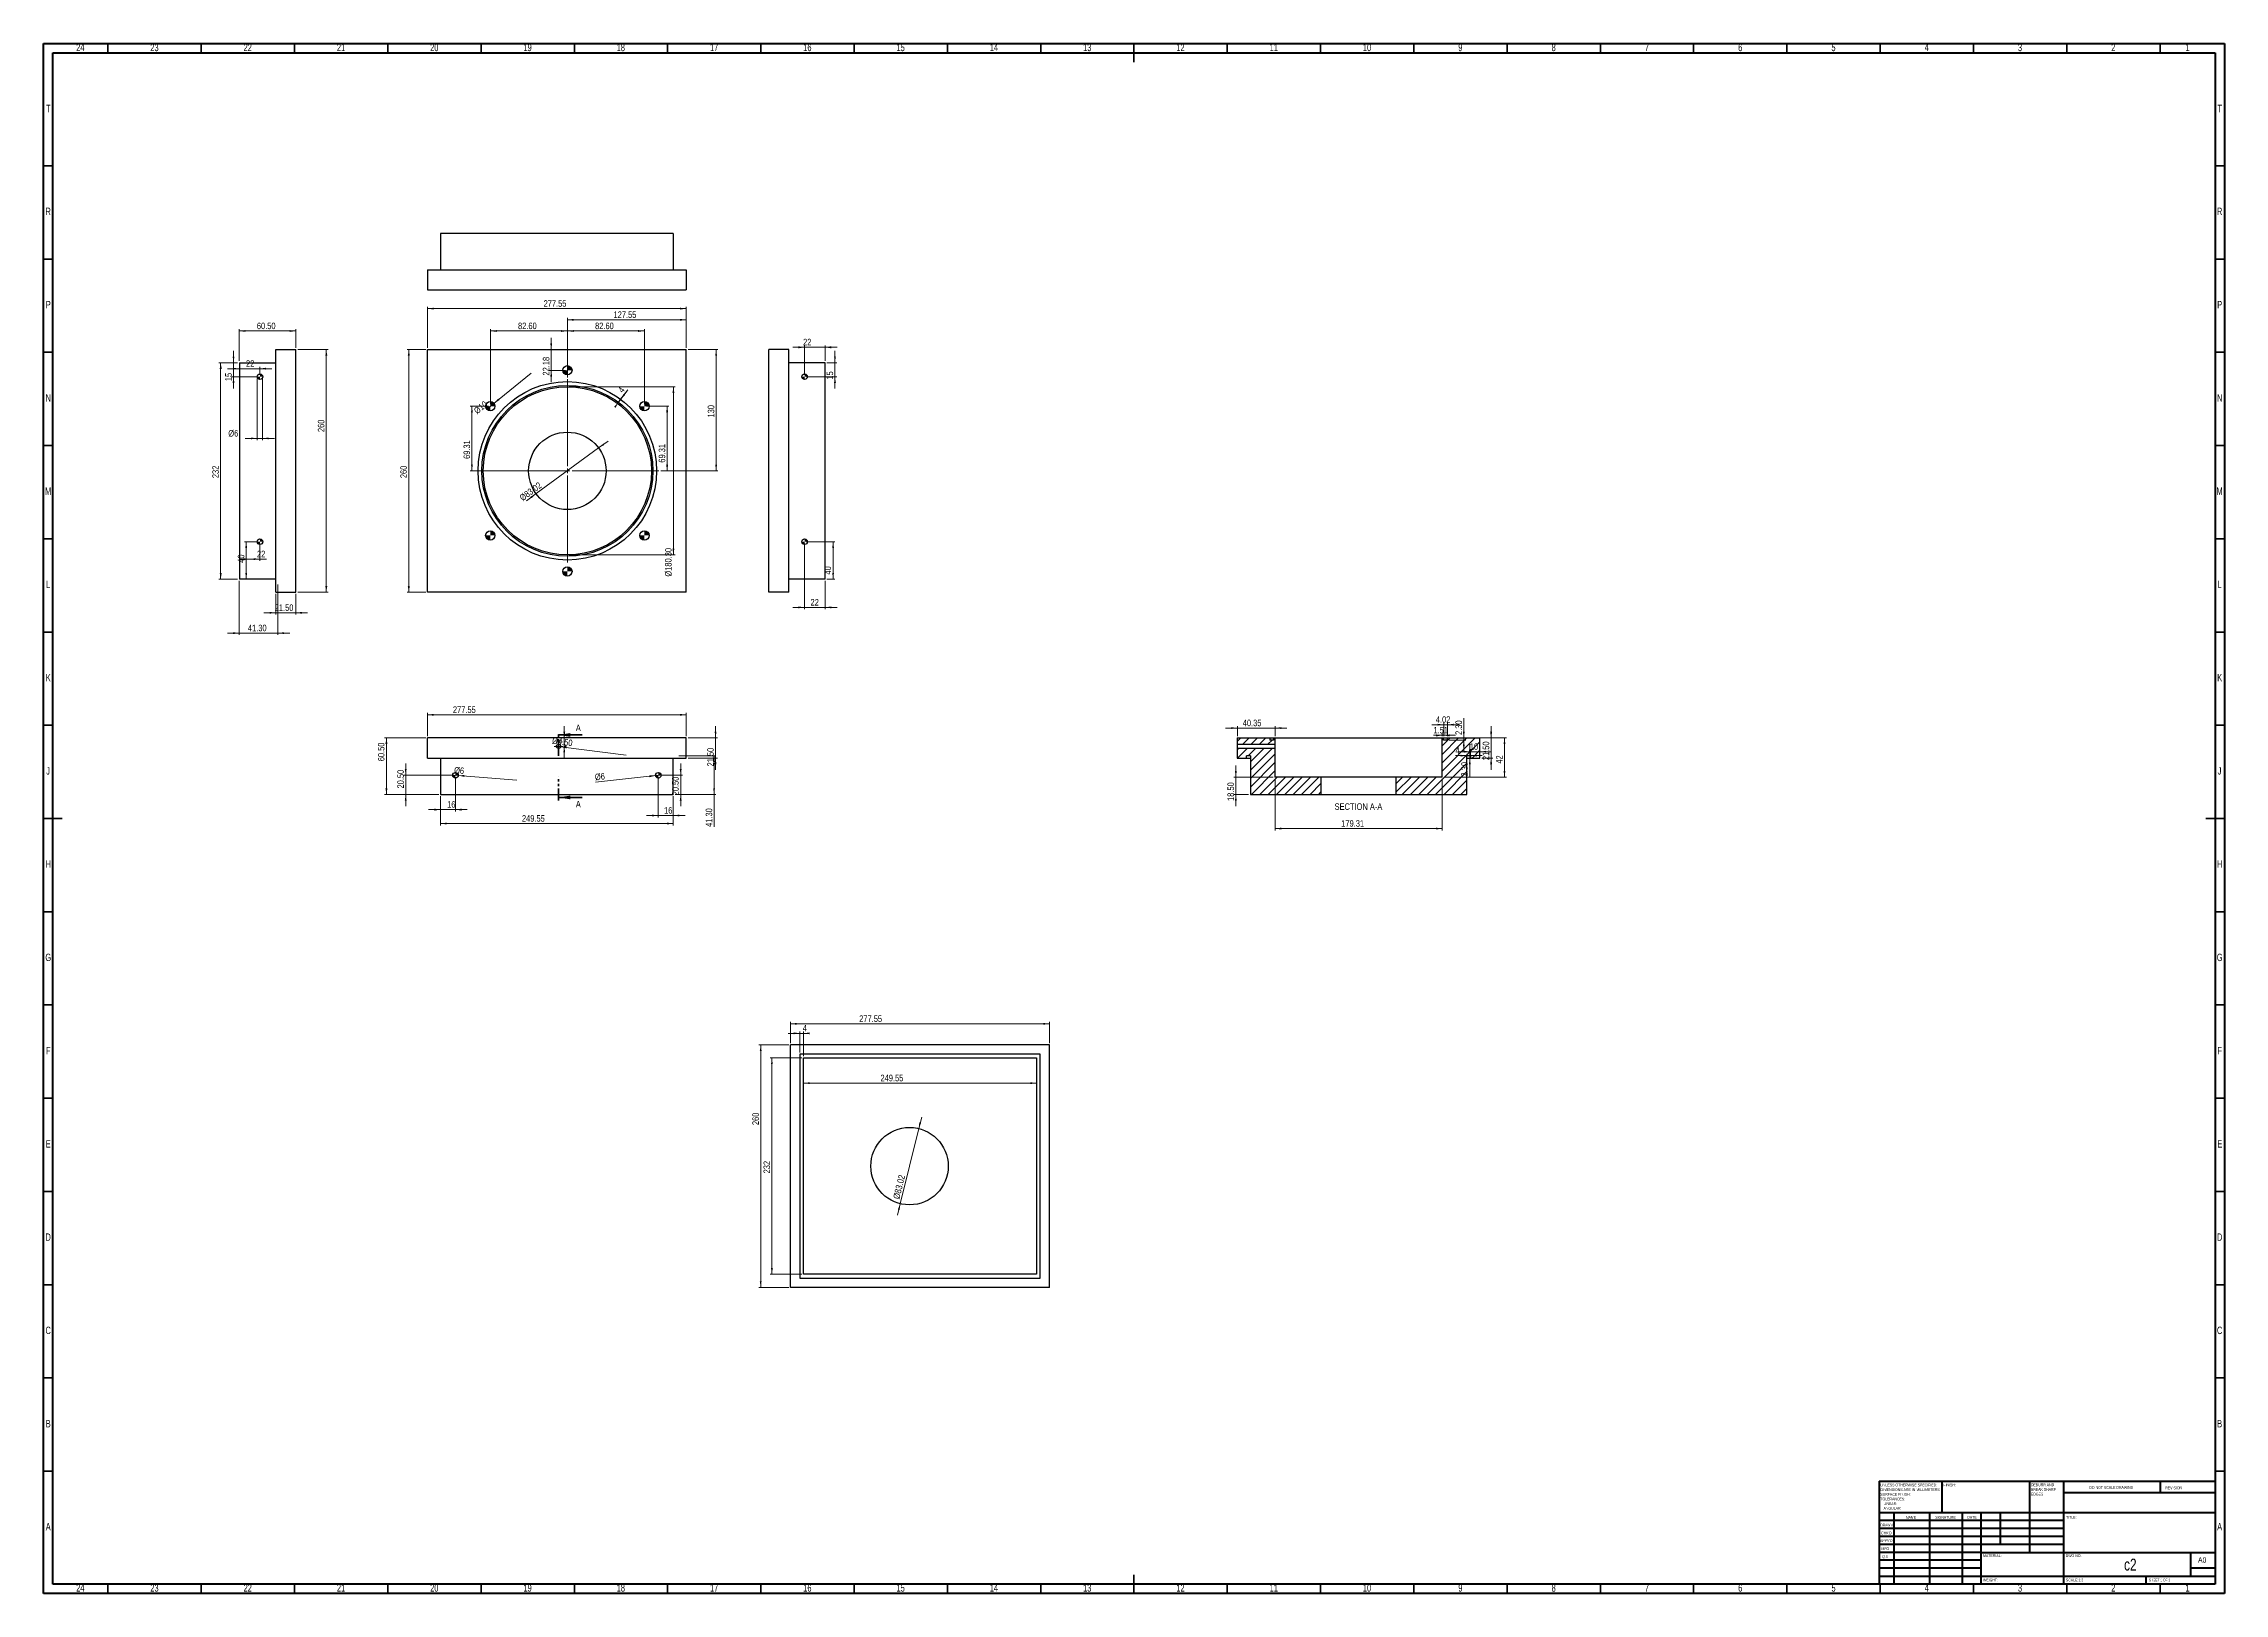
# Model space of a CAD drawing. Header units: millimetres. Extents: x 15 to 1184, y 5 to 836.
import ezdxf

# ---------------------------------------------------------------- set-up
doc = ezdxf.new("R2010")
doc.units = ezdxf.units.MM
doc.linetypes.add('PHANTOM', pattern=[12.7, 6.35, -1.27, 1.27, -1.27, 1.27, -1.27])
doc.styles.add('SLDTEXTSTYLE0', font='TXT', dxfattribs={"width": 0.75})
doc.styles.add('SLDTEXTSTYLE1', font='TXT', dxfattribs={"width": 0.686449})
doc.styles.add('SLDTEXTSTYLE2', font='TXT', dxfattribs={"width": 0.6875})
doc.dimstyles.new('SLDDIMSTYLE0', dxfattribs={"dimtxt": 3.5, "dimasz": 3.302, "dimexe": 0, "dimexo": 0.0625, "dimgap": 0.875, "dimtad": 1, "dimlfac": 2, "dimrnd": 1e-09, "dimzin": 12, "dimdsep": 46, "dimtxsty": 'SLDTEXTSTYLE0', "dimsah": 1, "dimcen": 0, "dimadec": 0, "dimazin": 3, "dimtfac": 1, "dimtmove": 0, "dimatfit": 3, "dimfxl": 0, "dimfrac": 2, "dimtolj": 1, "dimtzin": 12, "dimarcsym": 0})
doc.dimstyles.new('SLDDIMSTYLE1', dxfattribs={"dimtxt": 3.5, "dimasz": 3.302, "dimexe": 0, "dimexo": 0.0625, "dimgap": 0.875, "dimtad": 1, "dimlfac": 2, "dimrnd": 1e-09, "dimzin": 12, "dimdsep": 46, "dimtxsty": 'SLDTEXTSTYLE0', "dimsah": 1, "dimcen": 0.09, "dimadec": 0, "dimazin": 3, "dimtfac": 1, "dimtofl": 0, "dimtmove": 0, "dimatfit": 3, "dimfxl": 0, "dimfrac": 2, "dimtolj": 1, "dimtzin": 12, "dimarcsym": 0})
doc.dimstyles.new('SLDDIMSTYLE2', dxfattribs={"dimtxt": 3.5, "dimasz": 3.302, "dimexe": 0, "dimexo": 0.0625, "dimgap": 0.875, "dimtad": 1, "dimlfac": 2, "dimrnd": 1e-09, "dimzin": 12, "dimdsep": 46, "dimtxsty": 'SLDTEXTSTYLE0', "dimsah": 1, "dimcen": 0.09, "dimadec": 0, "dimazin": 3, "dimtfac": 1, "dimtmove": 0, "dimatfit": 0, "dimfxl": 0, "dimfrac": 2, "dimtolj": 1, "dimtzin": 12, "dimarcsym": 0})
doc.dimstyles.new('SLDDIMSTYLE3', dxfattribs={"dimtxt": 3.5, "dimasz": 3.302, "dimexe": 0, "dimexo": 0.0625, "dimgap": 0.875, "dimtad": 1, "dimlfac": 2, "dimrnd": 1e-09, "dimzin": 12, "dimdsep": 46, "dimtxsty": 'SLDTEXTSTYLE0', "dimblk1": 'NONE', "dimsah": 1, "dimcen": 0, "dimadec": 0, "dimazin": 3, "dimtfac": 1, "dimtmove": 0, "dimatfit": 3, "dimldrblk": 'NONE', "dimfxl": 0, "dimfrac": 2, "dimtolj": 1, "dimtzin": 12, "dimarcsym": 0})
doc.dimstyles.new('SLDDIMSTYLE4', dxfattribs={"dimtxt": 3.5, "dimasz": 3.302, "dimexe": 0, "dimexo": 0.0625, "dimgap": 0.875, "dimtad": 1, "dimlfac": 2, "dimrnd": 1e-09, "dimzin": 4, "dimdsep": 46, "dimtxsty": 'SLDTEXTSTYLE0', "dimsah": 1, "dimcen": 0.09, "dimadec": 0, "dimazin": 1, "dimtfac": 1, "dimtofl": 0, "dimtmove": 0, "dimatfit": 3, "dimfxl": 0, "dimfrac": 2, "dimtolj": 1, "dimtzin": 12, "dimarcsym": 0})
doc.dimstyles.new('SLDDIMSTYLE5', dxfattribs={"dimtxt": 3.5, "dimasz": 3.302, "dimexe": 0, "dimexo": 0.0625, "dimgap": 0.875, "dimtad": 1, "dimlfac": 2, "dimrnd": 1e-09, "dimzin": 4, "dimdsep": 46, "dimtxsty": 'SLDTEXTSTYLE0', "dimsah": 1, "dimcen": 0.09, "dimadec": 0, "dimazin": 1, "dimtfac": 1, "dimtmove": 0, "dimatfit": 0, "dimfxl": 0, "dimfrac": 2, "dimtolj": 1, "dimtzin": 12, "dimarcsym": 0})
doc.dimstyles.new('SLDDIMSTYLE6', dxfattribs={"dimtxt": 3.5, "dimasz": 3.302, "dimexe": 0, "dimexo": 0.0625, "dimgap": 0.875, "dimtad": 1, "dimlfac": 2, "dimrnd": 1e-09, "dimzin": 4, "dimdsep": 46, "dimtxsty": 'SLDTEXTSTYLE0', "dimblk1": 'NONE', "dimsah": 1, "dimcen": 0, "dimadec": 0, "dimazin": 1, "dimtfac": 1, "dimtmove": 0, "dimatfit": 3, "dimldrblk": 'NONE', "dimfxl": 0, "dimfrac": 2, "dimtolj": 1, "dimtzin": 12, "dimarcsym": 0})

msp = doc.modelspace()

# ---------------------------------------------------------------- texts
at = {"color": 7, "linetype": 'Continuous', "lineweight": 0}
for s, insert, char_height, attachment_point, style in [('24', (34.6701, 835.9205), 3.96875, 2, 'SLDTEXTSTYLE0'), ('23', (74.4201, 835.9205), 3.96875, 2, 'SLDTEXTSTYLE0'), ('22', (124.4201, 835.9205), 3.96875, 2, 'SLDTEXTSTYLE0'), ('21', (174.4201, 835.9205), 3.96875, 2, 'SLDTEXTSTYLE0'), ('20', (224.4201, 835.9205), 3.96875, 2, 'SLDTEXTSTYLE0'), ('19', (274.4201, 835.9205), 3.96875, 2, 'SLDTEXTSTYLE0'), ('18', (324.4201, 835.9205), 3.96875, 2, 'SLDTEXTSTYLE0'), ('17', (374.4201, 835.9205), 3.96875, 2, 'SLDTEXTSTYLE0'), ('16', (424.4201, 835.9205), 3.96875, 2, 'SLDTEXTSTYLE0'), ('15', (474.4201, 835.9205), 3.96875, 2, 'SLDTEXTSTYLE0'), ('14', (524.4201, 835.9205), 3.96875, 2, 'SLDTEXTSTYLE0'), ('13', (574.4201, 835.9205), 3.96875, 2, 'SLDTEXTSTYLE0'), ('12', (624.4201, 835.9205), 3.96875, 2, 'SLDTEXTSTYLE0'), ('11', (674.4201, 835.9205), 3.96875, 2, 'SLDTEXTSTYLE0'), ('10', (724.4201, 835.9205), 3.96875, 2, 'SLDTEXTSTYLE0'), ('9', (774.46, 835.9205), 3.9688, 2, 'SLDTEXTSTYLE0'), ('8', (824.46, 835.9205), 3.9688, 2, 'SLDTEXTSTYLE0'), ('7', (874.46, 835.9205), 3.9688, 2, 'SLDTEXTSTYLE0'), ('6', (924.46, 835.9205), 3.9688, 2, 'SLDTEXTSTYLE0'), ('5', (974.46, 835.9205), 3.9688, 2, 'SLDTEXTSTYLE0'), ('4', (1024.46, 835.9205), 3.9688, 2, 'SLDTEXTSTYLE0'), ('3', (1074.46, 835.9205), 3.9688, 2, 'SLDTEXTSTYLE0'), ('2', (1124.46, 835.9205), 3.9688, 2, 'SLDTEXTSTYLE0'), ('1', (1164.21, 835.9205), 3.9688, 2, 'SLDTEXTSTYLE0'), ('T', (17.5501, 803.1705), 3.9688, 2, 'SLDTEXTSTYLE0'), ('T', (1181.5501, 803.1705), 3.9688, 2, 'SLDTEXTSTYLE0'), ('R', (17.4444, 748.0166), 3.9688, 2, 'SLDTEXTSTYLE0'), ('R', (1181.4444, 748.0166), 3.9688, 2, 'SLDTEXTSTYLE0'), ('P', (17.4848, 698.0166), 3.9688, 2, 'SLDTEXTSTYLE0'), ('P', (1181.4848, 698.0166), 3.9688, 2, 'SLDTEXTSTYLE0'), ('N', (17.4637, 648.0166), 3.9688, 2, 'SLDTEXTSTYLE0'), ('N', (1181.4637, 648.0166), 3.9688, 2, 'SLDTEXTSTYLE0'), ('M', (17.4237, 598.0166), 3.9688, 2, 'SLDTEXTSTYLE0'), ('M', (1181.4237, 598.0166), 3.9688, 2, 'SLDTEXTSTYLE0'), ('L', (17.4545, 548.0166), 3.9688, 2, 'SLDTEXTSTYLE0'), ('L', (1181.4545, 548.0166), 3.9688, 2, 'SLDTEXTSTYLE0'), ('K', (17.4885, 498.0166), 3.9688, 2, 'SLDTEXTSTYLE0'), ('K', (1181.4885, 498.0166), 3.9688, 2, 'SLDTEXTSTYLE0'), ('J', (17.4031, 448.0166), 3.9688, 2, 'SLDTEXTSTYLE0'), ('J', (1181.4031, 448.0166), 3.9688, 2, 'SLDTEXTSTYLE0'), ('SECTION A-A', (719.8094, 428.6302), 3.5, 2, 'SLDTEXTSTYLE0'), ('H', (17.4904, 398.0166), 3.9688, 2, 'SLDTEXTSTYLE0'), ('H', (1181.4904, 398.0166), 3.9688, 2, 'SLDTEXTSTYLE0'), ('G', (17.4867, 348.0166), 3.9688, 2, 'SLDTEXTSTYLE0'), ('G', (1181.4867, 348.0166), 3.9688, 2, 'SLDTEXTSTYLE0'), ('F', (17.4577, 298.0166), 3.9688, 2, 'SLDTEXTSTYLE0'), ('F', (1181.4577, 298.0166), 3.9688, 2, 'SLDTEXTSTYLE0'), ('E', (17.5078, 248.0166), 3.9688, 2, 'SLDTEXTSTYLE0'), ('E', (1181.5078, 248.0166), 3.9688, 2, 'SLDTEXTSTYLE0'), ('D', (17.4527, 198.0166), 3.9688, 2, 'SLDTEXTSTYLE0'), ('D', (1181.4527, 198.0166), 3.9688, 2, 'SLDTEXTSTYLE0'), ('C', (17.4587, 148.0166), 3.9688, 2, 'SLDTEXTSTYLE0'), ('C', (1181.4587, 148.0166), 3.9688, 2, 'SLDTEXTSTYLE0'), ('B', (17.4706, 98.0166), 3.9688, 2, 'SLDTEXTSTYLE0'), ('B', (1181.4706, 98.0166), 3.9688, 2, 'SLDTEXTSTYLE0'), ('FINISH:', (1033.3713, 63.9193), 1.5, 1, 'SLDTEXTSTYLE0'), ('DO NOT SCALE DRAWING', (1111.6146, 62.533), 1.5, 1, 'SLDTEXTSTYLE0'), ('REVISION', (1152.3276, 62.3349), 1.5, 1, 'SLDTEXTSTYLE0'), ('A', (17.4637, 42.7666), 3.9688, 2, 'SLDTEXTSTYLE0'), ('DRAWN', (999.6434, 42.3848), 1.5, 1, 'SLDTEXTSTYLE1'), ("CHK'D", (999.9392, 38.1619), 1.5, 1, 'SLDTEXTSTYLE0'), ('NAME', (1013.3222, 46.5015), 1.5, 1, 'SLDTEXTSTYLE0'), ('SIGNATURE', (1029.0336, 46.5618), 1.5, 1, 'SLDTEXTSTYLE0'), ('DATE', (1046.2147, 46.5762), 1.5, 1, 'SLDTEXTSTYLE0'), ('TITLE:', (1099.0902, 46.5762), 1.5, 1, 'SLDTEXTSTYLE0'), ('A', (1181.4637, 42.7666), 3.9688, 2, 'SLDTEXTSTYLE0'), ("APPV'D", (999.4017, 34.0659), 1.5, 1, 'SLDTEXTSTYLE0'), ('MFG', (1000.124, 29.7158), 1.5, 1, 'SLDTEXTSTYLE0'), ('Q.A', (1000.509, 25.5047), 1.5, 1, 'SLDTEXTSTYLE0'), ('MATERIAL:', (1054.6459, 25.9861), 1.5, 1, 'SLDTEXTSTYLE0'), ('DWG NO.', (1098.953, 25.9861), 1.5, 1, 'SLDTEXTSTYLE0'), ('c2', (1133.5754, 23.6069), 6.35, 2, 'SLDTEXTSTYLE0'), ('A0', (1169.8712, 24.4064), 2.91042, 1, 'SLDTEXTSTYLE0'), ('WEIGHT:', (1054.6178, 12.9493), 1.4986, 1, 'SLDTEXTSTYLE0'), ('SCALE:1:2', (1099.074, 12.9001), 1.5, 1, 'SLDTEXTSTYLE0'), ('SHEET 1 OF 1', (1143.4783, 12.9001), 1.5, 1, 'SLDTEXTSTYLE2'), ('24', (34.6701, 9.9205), 3.96875, 2, 'SLDTEXTSTYLE0'), ('23', (74.4201, 9.9205), 3.96875, 2, 'SLDTEXTSTYLE0'), ('22', (124.4201, 9.9205), 3.96875, 2, 'SLDTEXTSTYLE0'), ('21', (174.4201, 9.9205), 3.96875, 2, 'SLDTEXTSTYLE0'), ('20', (224.4201, 9.9205), 3.96875, 2, 'SLDTEXTSTYLE0'), ('19', (274.4201, 9.9205), 3.96875, 2, 'SLDTEXTSTYLE0'), ('18', (324.4201, 9.9205), 3.96875, 2, 'SLDTEXTSTYLE0'), ('17', (374.4201, 9.9205), 3.96875, 2, 'SLDTEXTSTYLE0'), ('16', (424.4201, 9.9205), 3.96875, 2, 'SLDTEXTSTYLE0'), ('15', (474.4201, 9.9205), 3.96875, 2, 'SLDTEXTSTYLE0'), ('14', (524.4201, 9.9205), 3.96875, 2, 'SLDTEXTSTYLE0'), ('13', (574.4201, 9.9205), 3.96875, 2, 'SLDTEXTSTYLE0'), ('12', (624.4201, 9.9205), 3.96875, 2, 'SLDTEXTSTYLE0'), ('11', (674.4201, 9.9205), 3.96875, 2, 'SLDTEXTSTYLE0'), ('10', (724.4201, 9.9205), 3.96875, 2, 'SLDTEXTSTYLE0'), ('9', (774.46, 9.9205), 3.9688, 2, 'SLDTEXTSTYLE0'), ('8', (824.46, 9.9205), 3.9688, 2, 'SLDTEXTSTYLE0'), ('7', (874.46, 9.9205), 3.9688, 2, 'SLDTEXTSTYLE0'), ('6', (924.46, 9.9205), 3.9688, 2, 'SLDTEXTSTYLE0'), ('5', (974.46, 9.9205), 3.9688, 2, 'SLDTEXTSTYLE0'), ('4', (1024.46, 9.9205), 3.9688, 2, 'SLDTEXTSTYLE0'), ('3', (1074.46, 9.9205), 3.9688, 2, 'SLDTEXTSTYLE0'), ('2', (1124.46, 9.9205), 3.9688, 2, 'SLDTEXTSTYLE0'), ('1', (1164.21, 9.9205), 3.9688, 2, 'SLDTEXTSTYLE0')]:
    msp.add_mtext(s, dxfattribs=dict(at, insert=insert, char_height=char_height, attachment_point=attachment_point, style=style))
at = {"color": 7, "linetype": 'Continuous', "char_height": 3.5, "attachment_point": 1, "style": 'SLDTEXTSTYLE0'}
for insert in [(300.2748, 470.8599), (300.2748, 429.9374)]:
    msp.add_mtext('A', dxfattribs=dict(at, insert=insert))

# ---------------------------------------------------------------- blocks, each defined once
blk = doc.blocks.new('SW_NOTE_0')
at = {"color": 0, "linetype": 'Continuous', "lineweight": 0, "char_height": 1.5, "attachment_point": 1, "style": 'SLDTEXTSTYLE0'}
for s, insert in [('UNLESS OTHERWISE SPECIFIED:', (0, 1.9)), ('TOLERANCES:', (0, -5.6)), ('DIMENSIONS ARE IN MILLIMETERS', (0, -0.6)), ('SURFACE FINISH:', (0, -3.1)), ('ANGULAR:', (1.7, -10.6)), ('LINEAR:', (1.7, -8.1))]:
    blk.add_mtext(s, dxfattribs=dict(at, insert=insert))
blk = doc.blocks.new('SW_NOTE_1')
at = {"color": 0, "linetype": 'Continuous', "lineweight": 0, "char_height": 1.5, "attachment_point": 1, "style": 'SLDTEXTSTYLE0'}
for s, insert in [('DEBURR AND', (0, 1.9)), ('BREAK SHARP', (0, -0.6)), ('EDGES', (0, -3.1))]:
    blk.add_mtext(s, dxfattribs=dict(at, insert=insert))
blk = doc.blocks.new('_D')
at = {"color": 7, "linetype": 'Continuous', "lineweight": 18}
for p, q in [((312.5, 619.2), (317.6, 622.9)), ((279, 594.7), (312.5, 619.2)), ((279, 594.7), (273.9, 590.9))]:
    blk.add_line(p, q, dxfattribs=at)
for points in [[(312.5, 619.2), (315.5, 620.7), (314.9, 621.5)], [(279, 594.7), (276, 593.1), (276.6, 592.3)]]:
    blk.add_solid(points, dxfattribs=at)
at = {"color": 7, "linetype": 'Continuous', "lineweight": 18, "insert": (269.7, 593.4), "char_height": 3.5, "attachment_point": 1, "rotation": 36.1716, "style": 'SLDTEXTSTYLE0'}
blk.add_mtext('%%c83.02', dxfattribs=at)
blk = doc.blocks.new('_D_1')
at = {"color": 7, "linetype": 'Continuous', "lineweight": 18}
for p, q in [((295.8, 657), (295.8, 688.9)), ((295.8, 687.9), (359.5, 687.9)), ((359.5, 672.9), (359.5, 688.9))]:
    blk.add_line(p, q, dxfattribs=at)
for points in [[(295.8, 687.9), (299.1, 687.4), (299.1, 688.4)], [(359.5, 687.9), (356.2, 688.4), (356.2, 687.4)]]:
    blk.add_solid(points, dxfattribs=at)
at = {"color": 7, "linetype": 'Continuous', "lineweight": 18, "insert": (320.5, 692.4), "char_height": 3.5, "attachment_point": 1, "style": 'SLDTEXTSTYLE0'}
blk.add_mtext('127.55', dxfattribs=at)
blk = doc.blocks.new('_D_2')
at = {"color": 7, "linetype": 'Continuous', "lineweight": 18}
for p, q in [((360.5, 671.9), (376.5, 671.9)), ((375.5, 606.9), (375.5, 671.9)), ((345.8, 606.9), (376.5, 606.9))]:
    blk.add_line(p, q, dxfattribs=at)
for points in [[(375.5, 671.9), (375, 668.6), (376, 668.6)], [(375.5, 606.9), (376, 610.2), (375, 610.2)]]:
    blk.add_solid(points, dxfattribs=at)
at = {"color": 7, "linetype": 'Continuous', "lineweight": 18, "insert": (371, 635.5), "char_height": 3.5, "attachment_point": 1, "rotation": 90, "style": 'SLDTEXTSTYLE0'}
blk.add_mtext('130', dxfattribs=at)
blk = doc.blocks.new('_D_3')
at = {"color": 7, "linetype": 'Continuous', "lineweight": 18}
for p, q in [((219.8, 671.9), (209.8, 671.9)), ((210.8, 541.9), (210.8, 671.9)), ((219.8, 541.9), (209.8, 541.9))]:
    blk.add_line(p, q, dxfattribs=at)
for points in [[(210.8, 671.9), (210.2, 668.6), (211.3, 668.6)], [(210.8, 541.9), (211.3, 545.2), (210.2, 545.2)]]:
    blk.add_solid(points, dxfattribs=at)
at = {"color": 7, "linetype": 'Continuous', "lineweight": 18, "insert": (206.2, 603), "char_height": 3.5, "attachment_point": 1, "rotation": 90, "style": 'SLDTEXTSTYLE0'}
blk.add_mtext('260', dxfattribs=at)
blk = doc.blocks.new('_D_4')
at = {"color": 7, "linetype": 'Continuous', "lineweight": 18}
for p, q in [((220.8, 672.9), (220.8, 694.9)), ((220.8, 693.9), (359.5, 693.9)), ((359.5, 672.9), (359.5, 694.9))]:
    blk.add_line(p, q, dxfattribs=at)
for points in [[(220.8, 693.9), (224.1, 693.4), (224.1, 694.4)], [(359.5, 693.9), (356.2, 694.4), (356.2, 693.4)]]:
    blk.add_solid(points, dxfattribs=at)
at = {"color": 7, "linetype": 'Continuous', "lineweight": 18, "insert": (283, 698.4), "char_height": 3.5, "attachment_point": 1, "style": 'SLDTEXTSTYLE0'}
blk.add_mtext('277.55', dxfattribs=at)
blk = doc.blocks.new('_D_5')
at = {"color": 7, "linetype": 'Continuous', "lineweight": 18}
for p, q in [((323.1, 643.7), (327.8, 649.9)), ((324.3, 645.3), (323.1, 643.7)), ((324.3, 645.3), (328.1, 650.3))]:
    blk.add_line(p, q, dxfattribs=at)
for points in [[(323.1, 643.7), (320.8, 641.3), (321.6, 640.7)], [(324.3, 645.3), (326.7, 647.6), (325.9, 648.2)]]:
    blk.add_solid(points, dxfattribs=at)
at = {"color": 7, "linetype": 'Continuous', "lineweight": 18, "insert": (322.6, 650.5), "char_height": 3.5, "attachment_point": 1, "rotation": 53.2986, "style": 'SLDTEXTSTYLE0'}
blk.add_mtext('4', dxfattribs=at)
blk = doc.blocks.new('_D_6')
at = {"color": 7, "linetype": 'Continuous', "lineweight": 18}
for q in [(276.4, 659.3), (252.5, 640)]:
    blk.add_line((256.4, 643.1), q, dxfattribs=at)
blk.add_solid([(256.4, 643.1), (259.3, 644.8), (258.6, 645.6)], dxfattribs=at)
at = {"color": 7, "linetype": 'Continuous', "lineweight": 18, "insert": (245.2, 639.9), "char_height": 3.5, "attachment_point": 1, "rotation": 38.9449, "style": 'SLDTEXTSTYLE0'}
blk.add_mtext('%%c10', dxfattribs=at)
blk = doc.blocks.new('_None')
blk = doc.blocks.new('_D_7')
at = {"color": 7, "linetype": 'Continuous', "lineweight": 18}
for p, q in [((296.8, 652), (353.6, 652)), ((352.6, 652), (352.6, 561.8)), ((296.8, 561.8), (353.6, 561.8))]:
    blk.add_line(p, q, dxfattribs=at)
for points in [[(352.6, 652), (352.1, 648.7), (353.1, 648.7)], [(352.6, 561.8), (353.1, 565.1), (352.1, 565.1)]]:
    blk.add_solid(points, dxfattribs=at)
at = {"color": 7, "linetype": 'Continuous', "lineweight": 18, "insert": (348.1, 550.2), "char_height": 3.5, "attachment_point": 1, "rotation": 90, "style": 'SLDTEXTSTYLE0'}
blk.add_mtext('%%c180.30', dxfattribs=at)
blk = doc.blocks.new('_D_8')
at = {"color": 7, "linetype": 'Continuous', "lineweight": 18}
for p, q in [((287.1, 671.9), (287.1, 678.3)), ((287.1, 660.8), (287.1, 671.9)), ((294.8, 660.8), (286.1, 660.8)), ((287.1, 660.8), (287.1, 654.5))]:
    blk.add_line(p, q, dxfattribs=at)
for points in [[(287.1, 671.9), (287.6, 675.2), (286.6, 675.2)], [(287.1, 660.8), (286.6, 657.5), (287.6, 657.5)]]:
    blk.add_solid(points, dxfattribs=at)
at = {"color": 7, "linetype": 'Continuous', "lineweight": 18, "insert": (282.6, 658), "char_height": 3.5, "attachment_point": 1, "rotation": 90, "style": 'SLDTEXTSTYLE0'}
blk.add_mtext('22.18', dxfattribs=at)
blk = doc.blocks.new('_D_9')
at = {"color": 7, "linetype": 'Continuous', "lineweight": 18}
for p, q in [((254.5, 642.6), (254.5, 682.9)), ((254.5, 681.9), (295.8, 681.9)), ((295.8, 661.8), (295.8, 682.9))]:
    blk.add_line(p, q, dxfattribs=at)
for points in [[(254.5, 681.9), (257.8, 681.4), (257.8, 682.4)], [(295.8, 681.9), (292.4, 682.4), (292.4, 681.4)]]:
    blk.add_solid(points, dxfattribs=at)
at = {"color": 7, "linetype": 'Continuous', "lineweight": 18, "insert": (269.3, 686.4), "char_height": 3.5, "attachment_point": 1, "style": 'SLDTEXTSTYLE0'}
blk.add_mtext('82.60', dxfattribs=at)
blk = doc.blocks.new('_D_10')
at = {"color": 7, "linetype": 'Continuous', "lineweight": 18}
for p, q in [((295.8, 661.8), (295.8, 682.9)), ((295.8, 681.9), (337.1, 681.9)), ((337.1, 642.6), (337.1, 682.9))]:
    blk.add_line(p, q, dxfattribs=at)
for points in [[(295.8, 681.9), (299.1, 681.4), (299.1, 682.4)], [(337.1, 681.9), (333.7, 682.4), (333.7, 681.4)]]:
    blk.add_solid(points, dxfattribs=at)
at = {"color": 7, "linetype": 'Continuous', "lineweight": 18, "insert": (310.6, 686.4), "char_height": 3.5, "attachment_point": 1, "style": 'SLDTEXTSTYLE0'}
blk.add_mtext('82.60', dxfattribs=at)
blk = doc.blocks.new('_D_11')
at = {"color": 7, "linetype": 'Continuous', "lineweight": 18}
for p, q in [((253.5, 641.6), (243.6, 641.6)), ((244.6, 641.6), (244.6, 606.9)), ((294.8, 606.9), (243.6, 606.9))]:
    blk.add_line(p, q, dxfattribs=at)
for points in [[(244.6, 641.6), (244.1, 638.3), (245.1, 638.3)], [(244.6, 606.9), (245.1, 610.2), (244.1, 610.2)]]:
    blk.add_solid(points, dxfattribs=at)
at = {"color": 7, "linetype": 'Continuous', "lineweight": 18, "insert": (240.1, 613.3), "char_height": 3.5, "attachment_point": 1, "rotation": 90, "style": 'SLDTEXTSTYLE0'}
blk.add_mtext('69.31', dxfattribs=at)
blk = doc.blocks.new('_D_12')
at = {"color": 7, "linetype": 'Continuous', "lineweight": 18}
for p, q in [((338.1, 641.6), (350.2, 641.6)), ((349.2, 641.6), (349.2, 606.9)), ((345.8, 606.9), (350.2, 606.9))]:
    blk.add_line(p, q, dxfattribs=at)
for points in [[(349.2, 641.6), (348.7, 638.3), (349.8, 638.3)], [(349.2, 606.9), (349.8, 610.2), (348.7, 610.2)]]:
    blk.add_solid(points, dxfattribs=at)
at = {"color": 7, "linetype": 'Continuous', "lineweight": 18, "insert": (344.7, 611.3), "char_height": 3.5, "attachment_point": 1, "rotation": 90, "style": 'SLDTEXTSTYLE0'}
blk.add_mtext('69.31', dxfattribs=at)
blk = doc.blocks.new('SW_CENTERMARKSYMBOL_0')
at = {"color": 0, "linetype": 'Continuous', "lineweight": 0}
for p, q in [((0, 2.5), (0, 49.075)), ((-2.5, 0), (-49.075, 0)), ((0, 0), (-1.25, 0)), ((0, 0), (0, 1.25)), ((0, 0), (0, -1.25)), ((0, 0), (1.25, 0)), ((2.5, 0), (49.075, 0)), ((0, -2.5), (0, -49.075))]:
    blk.add_line(p, q, dxfattribs=at)
blk = doc.blocks.new('SW_DOWELSYMBOL_0')
at = {"linetype": 'Continuous', "lineweight": 0}
h = blk.add_hatch(color=0, dxfattribs=at)
edge = h.paths.add_edge_path(flags=0)
edge.add_arc((0, 0), 2.5, 180, 270)
edge.add_line((0, -2.5), (0, 0))
edge.add_line((0, 0), (-2.5, 0))
h = blk.add_hatch(color=0, dxfattribs=at)
edge = h.paths.add_edge_path(flags=0)
edge.add_arc((0, 0), 2.5, 0, 90)
edge.add_line((0, 2.5), (0, 0))
edge.add_line((0, 0), (2.5, 0))
at = {"color": 0, "linetype": 'Continuous', "lineweight": 0}
blk.add_circle((0, 0), 2.5, dxfattribs=at)
blk = doc.blocks.new('SW_DOWELSYMBOL_1')
at = {"linetype": 'Continuous', "lineweight": 0}
h = blk.add_hatch(color=0, dxfattribs=at)
edge = h.paths.add_edge_path(flags=0)
edge.add_arc((0, 0), 2.5, 180, 270)
edge.add_line((0, -2.5), (0, 0))
edge.add_line((0, 0), (-2.5, 0))
h = blk.add_hatch(color=0, dxfattribs=at)
edge = h.paths.add_edge_path(flags=0)
edge.add_arc((0, 0), 2.5, 0, 90)
edge.add_line((0, 2.5), (0, 0))
edge.add_line((0, 0), (2.5, 0))
at = {"color": 0, "linetype": 'Continuous', "lineweight": 0}
blk.add_circle((0, 0), 2.5, dxfattribs=at)
blk = doc.blocks.new('SW_DOWELSYMBOL_2')
at = {"linetype": 'Continuous', "lineweight": 0}
h = blk.add_hatch(color=0, dxfattribs=at)
edge = h.paths.add_edge_path(flags=0)
edge.add_arc((0, 0), 2.5, 180, 270)
edge.add_line((0, -2.5), (0, 0))
edge.add_line((0, 0), (-2.5, 0))
h = blk.add_hatch(color=0, dxfattribs=at)
edge = h.paths.add_edge_path(flags=0)
edge.add_arc((0, 0), 2.5, 0, 90)
edge.add_line((0, 2.5), (0, 0))
edge.add_line((0, 0), (2.5, 0))
at = {"color": 0, "linetype": 'Continuous', "lineweight": 0}
blk.add_circle((0, 0), 2.5, dxfattribs=at)
blk = doc.blocks.new('SW_DOWELSYMBOL_3')
at = {"linetype": 'Continuous', "lineweight": 0}
h = blk.add_hatch(color=0, dxfattribs=at)
edge = h.paths.add_edge_path(flags=0)
edge.add_arc((0, 0), 2.5, 180, 270)
edge.add_line((0, -2.5), (0, 0))
edge.add_line((0, 0), (-2.5, 0))
h = blk.add_hatch(color=0, dxfattribs=at)
edge = h.paths.add_edge_path(flags=0)
edge.add_arc((0, 0), 2.5, 0, 90)
edge.add_line((0, 2.5), (0, 0))
edge.add_line((0, 0), (2.5, 0))
at = {"color": 0, "linetype": 'Continuous', "lineweight": 0}
blk.add_circle((0, 0), 2.5, dxfattribs=at)
blk = doc.blocks.new('SW_DOWELSYMBOL_4')
at = {"linetype": 'Continuous', "lineweight": 0}
h = blk.add_hatch(color=0, dxfattribs=at)
edge = h.paths.add_edge_path(flags=0)
edge.add_arc((0, 0), 2.5, 180, 270)
edge.add_line((0, -2.5), (0, 0))
edge.add_line((0, 0), (-2.5, 0))
h = blk.add_hatch(color=0, dxfattribs=at)
edge = h.paths.add_edge_path(flags=0)
edge.add_arc((0, 0), 2.5, 0, 90)
edge.add_line((0, 2.5), (0, 0))
edge.add_line((0, 0), (2.5, 0))
at = {"color": 0, "linetype": 'Continuous', "lineweight": 0}
blk.add_circle((0, 0), 2.5, dxfattribs=at)
blk = doc.blocks.new('SW_DOWELSYMBOL_5')
at = {"linetype": 'Continuous', "lineweight": 0}
h = blk.add_hatch(color=0, dxfattribs=at)
edge = h.paths.add_edge_path(flags=0)
edge.add_arc((0, 0), 2.5, 180, 270)
edge.add_line((0, -2.5), (0, 0))
edge.add_line((0, 0), (-2.5, 0))
h = blk.add_hatch(color=0, dxfattribs=at)
edge = h.paths.add_edge_path(flags=0)
edge.add_arc((0, 0), 2.5, 0, 90)
edge.add_line((0, 2.5), (0, 0))
edge.add_line((0, 0), (2.5, 0))
at = {"color": 0, "linetype": 'Continuous', "lineweight": 0}
blk.add_circle((0, 0), 2.5, dxfattribs=at)
blk = doc.blocks.new('_D_13')
at = {"color": 7, "linetype": 'Continuous', "lineweight": 18}
for p, q in [((422.9, 673.2), (416.6, 673.2)), ((422.9, 658.4), (422.9, 674.2)), ((422.9, 673.2), (433.9, 673.2)), ((433.9, 665.9), (433.9, 674.2)), ((433.9, 673.2), (440.3, 673.2))]:
    blk.add_line(p, q, dxfattribs=at)
for points in [[(422.9, 673.2), (419.6, 673.7), (419.6, 672.6)], [(433.9, 673.2), (437.2, 672.6), (437.2, 673.7)]]:
    blk.add_solid(points, dxfattribs=at)
at = {"color": 7, "linetype": 'Continuous', "lineweight": 18, "insert": (422.1, 677.7), "char_height": 3.5, "attachment_point": 1, "style": 'SLDTEXTSTYLE0'}
blk.add_mtext('22', dxfattribs=at)
blk = doc.blocks.new('_D_14')
at = {"color": 7, "linetype": 'Continuous', "lineweight": 18}
for p, q in [((439.2, 664.9), (439.2, 671.3)), ((423.9, 657.4), (440.2, 657.4)), ((434.9, 664.9), (440.2, 664.9)), ((439.2, 657.4), (439.2, 664.9)), ((439.2, 657.4), (439.2, 651.1))]:
    blk.add_line(p, q, dxfattribs=at)
for points in [[(439.2, 664.9), (439.7, 668.2), (438.7, 668.2)], [(439.2, 657.4), (438.7, 654.1), (439.7, 654.1)]]:
    blk.add_solid(points, dxfattribs=at)
at = {"color": 7, "linetype": 'Continuous', "lineweight": 18, "insert": (434.7, 655.8), "char_height": 3.5, "attachment_point": 1, "rotation": 90, "style": 'SLDTEXTSTYLE0'}
blk.add_mtext('15', dxfattribs=at)
blk = doc.blocks.new('_D_15')
at = {"color": 7, "linetype": 'Continuous', "lineweight": 18}
for p, q in [((422.9, 567.9), (422.9, 532.7)), ((433.9, 547.9), (433.9, 532.7)), ((422.9, 533.7), (416.6, 533.7)), ((422.9, 533.7), (433.9, 533.7)), ((433.9, 533.7), (440.3, 533.7))]:
    blk.add_line(p, q, dxfattribs=at)
for points in [[(422.9, 533.7), (419.6, 534.2), (419.6, 533.2)], [(433.9, 533.7), (437.2, 533.2), (437.2, 534.2)]]:
    blk.add_solid(points, dxfattribs=at)
at = {"color": 7, "linetype": 'Continuous', "lineweight": 18, "insert": (426.1, 538.2), "char_height": 3.5, "attachment_point": 1, "style": 'SLDTEXTSTYLE0'}
blk.add_mtext('22', dxfattribs=at)
blk = doc.blocks.new('_D_16')
at = {"color": 7, "linetype": 'Continuous', "lineweight": 18}
for p, q in [((423.9, 568.9), (439.2, 568.9)), ((438.2, 568.9), (438.2, 548.9)), ((434.9, 548.9), (439.2, 548.9))]:
    blk.add_line(p, q, dxfattribs=at)
for points in [[(438.2, 568.9), (437.7, 565.6), (438.7, 565.6)], [(438.2, 548.9), (438.7, 552.2), (437.7, 552.2)]]:
    blk.add_solid(points, dxfattribs=at)
at = {"color": 7, "linetype": 'Continuous', "lineweight": 18, "insert": (433.6, 551.3), "char_height": 3.5, "attachment_point": 1, "rotation": 90, "style": 'SLDTEXTSTYLE0'}
blk.add_mtext('40', dxfattribs=at)
blk = doc.blocks.new('SW_DOWELSYMBOL_6')
at = {"linetype": 'Continuous', "lineweight": 0}
h = blk.add_hatch(color=0, dxfattribs=at)
edge = h.paths.add_edge_path(flags=0)
edge.add_arc((0, 0), 1.5, 180, 270)
edge.add_line((0, -1.5), (0, 0))
edge.add_line((0, 0), (-1.5, 0))
h = blk.add_hatch(color=0, dxfattribs=at)
edge = h.paths.add_edge_path(flags=0)
edge.add_arc((0, 0), 1.5, 0, 90)
edge.add_line((0, 1.5), (0, 0))
edge.add_line((0, 0), (1.5, 0))
at = {"color": 0, "linetype": 'Continuous', "lineweight": 0}
blk.add_circle((0, 0), 1.5, dxfattribs=at)
blk = doc.blocks.new('SW_DOWELSYMBOL_7')
at = {"linetype": 'Continuous', "lineweight": 0}
h = blk.add_hatch(color=0, dxfattribs=at)
edge = h.paths.add_edge_path(flags=0)
edge.add_arc((0, 0), 1.5, 180, 270)
edge.add_line((0, -1.5), (0, 0))
edge.add_line((0, 0), (-1.5, 0))
h = blk.add_hatch(color=0, dxfattribs=at)
edge = h.paths.add_edge_path(flags=0)
edge.add_arc((0, 0), 1.5, 0, 90)
edge.add_line((0, 1.5), (0, 0))
edge.add_line((0, 0), (1.5, 0))
at = {"color": 0, "linetype": 'Continuous', "lineweight": 0}
blk.add_circle((0, 0), 1.5, dxfattribs=at)
blk = doc.blocks.new('_D_17')
at = {"color": 7, "linetype": 'Continuous', "lineweight": 18}
for p, q in [((151.2, 671.9), (167.5, 671.9)), ((166.5, 541.9), (166.5, 671.9)), ((151.2, 541.9), (167.5, 541.9))]:
    blk.add_line(p, q, dxfattribs=at)
for points in [[(166.5, 671.9), (166, 668.6), (167.1, 668.6)], [(166.5, 541.9), (167.1, 545.2), (166, 545.2)]]:
    blk.add_solid(points, dxfattribs=at)
at = {"color": 7, "linetype": 'Continuous', "lineweight": 18, "insert": (162, 627.7), "char_height": 3.5, "attachment_point": 1, "rotation": 90, "style": 'SLDTEXTSTYLE0'}
blk.add_mtext('260', dxfattribs=at)
blk = doc.blocks.new('_D_18')
at = {"color": 7, "linetype": 'Continuous', "lineweight": 18}
for p, q in [((139.4, 540.9), (139.4, 529.8)), ((150.2, 540.9), (150.2, 529.8)), ((139.4, 530.8), (133.1, 530.8)), ((139.4, 530.8), (150.2, 530.8)), ((150.2, 530.8), (156.5, 530.8))]:
    blk.add_line(p, q, dxfattribs=at)
for points in [[(139.4, 530.8), (136.1, 531.3), (136.1, 530.3)], [(150.2, 530.8), (153.5, 530.3), (153.5, 531.3)]]:
    blk.add_solid(points, dxfattribs=at)
at = {"color": 7, "linetype": 'Continuous', "lineweight": 18, "insert": (138.9, 535.3), "char_height": 3.5, "attachment_point": 1, "style": 'SLDTEXTSTYLE0'}
blk.add_mtext('21.50', dxfattribs=at)
blk = doc.blocks.new('_D_19')
at = {"color": 7, "linetype": 'Continuous', "lineweight": 18}
for p, q in [((119.9, 547.9), (119.9, 518.9)), ((140.6, 545.9), (140.6, 518.9)), ((119.9, 519.9), (113.6, 519.9)), ((140.6, 519.9), (119.9, 519.9)), ((140.6, 519.9), (146.9, 519.9))]:
    blk.add_line(p, q, dxfattribs=at)
for points in [[(119.9, 519.9), (116.6, 520.4), (116.6, 519.4)], [(140.6, 519.9), (143.9, 519.4), (143.9, 520.4)]]:
    blk.add_solid(points, dxfattribs=at)
at = {"color": 7, "linetype": 'Continuous', "lineweight": 18, "insert": (124.5, 524.4), "char_height": 3.5, "attachment_point": 1, "style": 'SLDTEXTSTYLE0'}
blk.add_mtext('41.30', dxfattribs=at)
blk = doc.blocks.new('_D_20')
at = {"color": 7, "linetype": 'Continuous', "lineweight": 18}
for p, q in [((119.9, 665.9), (119.9, 682.9)), ((150.2, 681.9), (119.9, 681.9)), ((150.2, 672.9), (150.2, 682.9))]:
    blk.add_line(p, q, dxfattribs=at)
for points in [[(119.9, 681.9), (123.2, 681.4), (123.2, 682.4)], [(150.2, 681.9), (146.9, 682.4), (146.9, 681.4)]]:
    blk.add_solid(points, dxfattribs=at)
at = {"color": 7, "linetype": 'Continuous', "lineweight": 18, "insert": (129.3, 686.4), "char_height": 3.5, "attachment_point": 1, "style": 'SLDTEXTSTYLE0'}
blk.add_mtext('60.50', dxfattribs=at)
blk = doc.blocks.new('_D_21')
at = {"color": 7, "linetype": 'Continuous', "lineweight": 18}
for p, q in [((118.9, 664.9), (108.9, 664.9)), ((109.9, 664.9), (109.9, 548.9)), ((118.9, 548.9), (108.9, 548.9))]:
    blk.add_line(p, q, dxfattribs=at)
for points in [[(109.9, 664.9), (109.4, 661.6), (110.5, 661.6)], [(109.9, 548.9), (110.5, 552.2), (109.4, 552.2)]]:
    blk.add_solid(points, dxfattribs=at)
at = {"color": 7, "linetype": 'Continuous', "lineweight": 18, "insert": (105.4, 603), "char_height": 3.5, "attachment_point": 1, "rotation": 90, "style": 'SLDTEXTSTYLE0'}
blk.add_mtext('232', dxfattribs=at)
blk = doc.blocks.new('_D_22')
at = {"color": 7, "linetype": 'Continuous', "lineweight": 18}
for p, q in [((129.4, 656.4), (129.4, 623.3)), ((132.4, 656.4), (132.4, 623.3)), ((129.4, 624.3), (123.1, 624.3)), ((129.4, 624.3), (132.4, 624.3)), ((132.4, 624.3), (138.8, 624.3))]:
    blk.add_line(p, q, dxfattribs=at)
for points in [[(129.4, 624.3), (126.1, 624.8), (126.1, 623.8)], [(132.4, 624.3), (135.7, 623.8), (135.7, 624.8)]]:
    blk.add_solid(points, dxfattribs=at)
at = {"color": 7, "linetype": 'Continuous', "lineweight": 18, "insert": (114, 628.8), "char_height": 3.5, "attachment_point": 1, "style": 'SLDTEXTSTYLE0'}
blk.add_mtext('%%c6', dxfattribs=at)
blk = doc.blocks.new('_D_23')
at = {"color": 7, "linetype": 'Continuous', "lineweight": 18}
for p, q in [((116.8, 664.9), (116.8, 671.3)), ((118.9, 664.9), (115.8, 664.9)), ((129.9, 657.4), (115.8, 657.4)), ((116.8, 657.4), (116.8, 664.9)), ((116.8, 657.4), (116.8, 651.1))]:
    blk.add_line(p, q, dxfattribs=at)
for points in [[(116.8, 664.9), (117.3, 668.2), (116.3, 668.2)], [(116.8, 657.4), (116.3, 654.1), (117.3, 654.1)]]:
    blk.add_solid(points, dxfattribs=at)
at = {"color": 7, "linetype": 'Continuous', "lineweight": 18, "insert": (112.3, 655), "char_height": 3.5, "attachment_point": 1, "rotation": 90, "style": 'SLDTEXTSTYLE0'}
blk.add_mtext('15', dxfattribs=at)
blk = doc.blocks.new('_D_24')
at = {"color": 7, "linetype": 'Continuous', "lineweight": 18}
for p, q in [((119.9, 661.7), (113.6, 661.7)), ((130.9, 661.7), (119.9, 661.7)), ((130.9, 658.4), (130.9, 662.7)), ((130.9, 661.7), (137.3, 661.7))]:
    blk.add_line(p, q, dxfattribs=at)
for points in [[(119.9, 661.7), (116.6, 662.2), (116.6, 661.2)], [(130.9, 661.7), (134.2, 661.2), (134.2, 662.2)]]:
    blk.add_solid(points, dxfattribs=at)
at = {"color": 7, "linetype": 'Continuous', "lineweight": 18, "insert": (123.5, 666.2), "char_height": 3.5, "attachment_point": 1, "style": 'SLDTEXTSTYLE0'}
blk.add_mtext('22', dxfattribs=at)
blk = doc.blocks.new('_D_25')
at = {"color": 7, "linetype": 'Continuous', "lineweight": 18}
for p, q in [((129.9, 568.9), (122.6, 568.9)), ((123.6, 568.9), (123.6, 548.9))]:
    blk.add_line(p, q, dxfattribs=at)
for points in [[(123.6, 568.9), (123.1, 565.6), (124.1, 565.6)], [(123.6, 548.9), (124.1, 552.2), (123.1, 552.2)]]:
    blk.add_solid(points, dxfattribs=at)
at = {"color": 7, "linetype": 'Continuous', "lineweight": 18, "insert": (119.1, 557.6), "char_height": 3.5, "attachment_point": 1, "rotation": 90, "style": 'SLDTEXTSTYLE0'}
blk.add_mtext('40', dxfattribs=at)
blk = doc.blocks.new('_D_26')
at = {"color": 7, "linetype": 'Continuous', "lineweight": 18}
for p, q in [((130.9, 567.9), (130.9, 558.6)), ((130.9, 559.6), (119.9, 559.6)), ((130.9, 559.6), (134.5, 559.6))]:
    blk.add_line(p, q, dxfattribs=at)
for points in [[(119.9, 559.6), (123.2, 559.1), (123.2, 560.1)], [(130.9, 559.6), (127.6, 560.1), (127.6, 559.1)]]:
    blk.add_solid(points, dxfattribs=at)
at = {"color": 7, "linetype": 'Continuous', "lineweight": 18, "insert": (129.4, 564.1), "char_height": 3.5, "attachment_point": 1, "style": 'SLDTEXTSTYLE0'}
blk.add_mtext('22', dxfattribs=at)
blk = doc.blocks.new('SW_DOWELSYMBOL_8')
at = {"linetype": 'Continuous', "lineweight": 0}
h = blk.add_hatch(color=0, dxfattribs=at)
edge = h.paths.add_edge_path(flags=0)
edge.add_arc((0, 0), 1.5, 180, 270)
edge.add_line((0, -1.5), (0, 0))
edge.add_line((0, 0), (-1.5, 0))
h = blk.add_hatch(color=0, dxfattribs=at)
edge = h.paths.add_edge_path(flags=0)
edge.add_arc((0, 0), 1.5, 0, 90)
edge.add_line((0, 1.5), (0, 0))
edge.add_line((0, 0), (1.5, 0))
at = {"color": 0, "linetype": 'Continuous', "lineweight": 0}
blk.add_circle((0, 0), 1.5, dxfattribs=at)
blk = doc.blocks.new('SW_DOWELSYMBOL_9')
at = {"linetype": 'Continuous', "lineweight": 0}
h = blk.add_hatch(color=0, dxfattribs=at)
edge = h.paths.add_edge_path(flags=0)
edge.add_arc((0, 0), 1.5, 180, 270)
edge.add_line((0, -1.5), (0, 0))
edge.add_line((0, 0), (-1.5, 0))
h = blk.add_hatch(color=0, dxfattribs=at)
edge = h.paths.add_edge_path(flags=0)
edge.add_arc((0, 0), 1.5, 0, 90)
edge.add_line((0, 1.5), (0, 0))
edge.add_line((0, 0), (1.5, 0))
at = {"color": 0, "linetype": 'Continuous', "lineweight": 0}
blk.add_circle((0, 0), 1.5, dxfattribs=at)
blk = doc.blocks.new('_D_27')
at = {"color": 7, "linetype": 'Continuous', "lineweight": 18}
for p, q in [((294.1, 463.7), (294.1, 470)), ((294.1, 459.2), (294.1, 463.7)), ((294.1, 459.2), (294.1, 452.8)), ((294.4, 459.2), (295.1, 459.2))]:
    blk.add_line(p, q, dxfattribs=at)
for points in [[(294.1, 463.7), (294.6, 467), (293.6, 467)], [(294.1, 459.2), (293.6, 455.9), (294.6, 455.9)]]:
    blk.add_solid(points, dxfattribs=at)
at = {"color": 7, "linetype": 'Continuous', "lineweight": 18, "insert": (289.6, 460.6), "char_height": 3.5, "attachment_point": 1, "rotation": 90, "style": 'SLDTEXTSTYLE0'}
blk.add_mtext('9', dxfattribs=at)
blk = doc.blocks.new('_D_28')
at = {"color": 7, "linetype": 'Continuous', "lineweight": 18}
for q in [(289.9, 459.3), (327.3, 454.4)]:
    blk.add_line((292.1, 459), q, dxfattribs=at)
blk.add_solid([(292.1, 459), (295.3, 458.1), (295.5, 459.1)], dxfattribs=at)
at = {"color": 7, "linetype": 'Continuous', "lineweight": 18, "insert": (287.9, 464.1), "char_height": 3.5, "attachment_point": 1, "rotation": 352.4577, "style": 'SLDTEXTSTYLE0'}
blk.add_mtext('%%c4.50', dxfattribs=at)
blk = doc.blocks.new('_D_29')
at = {"color": 7, "linetype": 'Continuous', "lineweight": 18}
for q in [(234.3, 443.8), (268.6, 441.1)]:
    blk.add_line((237.2, 443.6), q, dxfattribs=at)
blk.add_solid([(237.2, 443.6), (240.5, 442.8), (240.6, 443.8)], dxfattribs=at)
at = {"color": 7, "linetype": 'Continuous', "lineweight": 18, "insert": (235.2, 448.2), "char_height": 3.5, "attachment_point": 1, "rotation": 355.4921, "style": 'SLDTEXTSTYLE0'}
blk.add_mtext('%%c6', dxfattribs=at)
blk = doc.blocks.new('_D_30')
at = {"color": 7, "linetype": 'Continuous', "lineweight": 18}
for q in [(310.8, 440), (346, 443.8)]:
    blk.add_line((343, 443.5), q, dxfattribs=at)
blk.add_solid([(343, 443.5), (339.7, 443.7), (339.8, 442.6)], dxfattribs=at)
at = {"color": 7, "linetype": 'Continuous', "lineweight": 18, "insert": (310.3, 444.4), "char_height": 3.5, "attachment_point": 1, "rotation": 6.2507, "style": 'SLDTEXTSTYLE0'}
blk.add_mtext('%%c6', dxfattribs=at)
blk = doc.blocks.new('_D_31')
at = {"color": 7, "linetype": 'Continuous', "lineweight": 18}
for p, q in [((344.5, 442.7), (344.5, 421.1)), ((344.5, 422.1), (338.2, 422.1)), ((344.5, 422.1), (352.5, 422.1)), ((352.5, 432.4), (352.5, 421.1)), ((352.5, 422.1), (358.9, 422.1))]:
    blk.add_line(p, q, dxfattribs=at)
for points in [[(344.5, 422.1), (341.2, 422.6), (341.2, 421.6)], [(352.5, 422.1), (355.8, 421.6), (355.8, 422.6)]]:
    blk.add_solid(points, dxfattribs=at)
at = {"color": 7, "linetype": 'Continuous', "lineweight": 18, "insert": (347.6, 426.6), "char_height": 3.5, "attachment_point": 1, "style": 'SLDTEXTSTYLE0'}
blk.add_mtext('16', dxfattribs=at)
blk = doc.blocks.new('_D_32')
at = {"color": 7, "linetype": 'Continuous', "lineweight": 18}
for p, q in [((356.5, 443.7), (356.5, 450)), ((345.5, 443.7), (357.5, 443.7)), ((353.5, 433.4), (357.5, 433.4)), ((356.5, 443.7), (356.5, 433.4)), ((356.5, 433.4), (356.5, 427.1))]:
    blk.add_line(p, q, dxfattribs=at)
for points in [[(356.5, 443.7), (357, 447), (356, 447)], [(356.5, 433.4), (356, 430.1), (357, 430.1)]]:
    blk.add_solid(points, dxfattribs=at)
at = {"color": 7, "linetype": 'Continuous', "lineweight": 18, "insert": (351.9, 432.9), "char_height": 3.5, "attachment_point": 1, "rotation": 90, "style": 'SLDTEXTSTYLE0'}
blk.add_mtext('20.50', dxfattribs=at)
blk = doc.blocks.new('_D_33')
at = {"color": 7, "linetype": 'Continuous', "lineweight": 18}
for p, q in [((209.1, 443.7), (209.1, 450)), ((234.8, 443.7), (208.1, 443.7)), ((226.8, 433.4), (208.1, 433.4)), ((209.1, 443.7), (209.1, 433.4)), ((209.1, 433.4), (209.1, 427.1))]:
    blk.add_line(p, q, dxfattribs=at)
for points in [[(209.1, 443.7), (209.6, 447), (208.6, 447)], [(209.1, 433.4), (208.6, 430.1), (209.6, 430.1)]]:
    blk.add_solid(points, dxfattribs=at)
at = {"color": 7, "linetype": 'Continuous', "lineweight": 18, "insert": (204.6, 436.6), "char_height": 3.5, "attachment_point": 1, "rotation": 90, "style": 'SLDTEXTSTYLE0'}
blk.add_mtext('20.50', dxfattribs=at)
blk = doc.blocks.new('_D_34')
at = {"color": 7, "linetype": 'Continuous', "lineweight": 18}
for p, q in [((235.8, 442.7), (235.8, 424.3)), ((227.8, 425.3), (221.4, 425.3)), ((227.8, 432.4), (227.8, 424.3)), ((235.8, 425.3), (227.8, 425.3)), ((235.8, 425.3), (242.1, 425.3))]:
    blk.add_line(p, q, dxfattribs=at)
for points in [[(227.8, 425.3), (224.4, 425.8), (224.4, 424.7)], [(235.8, 425.3), (239.1, 424.7), (239.1, 425.8)]]:
    blk.add_solid(points, dxfattribs=at)
at = {"color": 7, "linetype": 'Continuous', "lineweight": 18, "insert": (231.3, 429.8), "char_height": 3.5, "attachment_point": 1, "style": 'SLDTEXTSTYLE0'}
blk.add_mtext('16', dxfattribs=at)
blk = doc.blocks.new('_D_35')
at = {"color": 7, "linetype": 'Continuous', "lineweight": 18}
for p, q in [((375.2, 463.7), (375.2, 470)), ((360.5, 463.7), (376.2, 463.7)), ((375.2, 452.9), (375.2, 463.7)), ((360.5, 452.9), (376.2, 452.9)), ((375.2, 452.9), (375.2, 446.6))]:
    blk.add_line(p, q, dxfattribs=at)
for points in [[(375.2, 463.7), (375.7, 467), (374.7, 467)], [(375.2, 452.9), (374.7, 449.6), (375.7, 449.6)]]:
    blk.add_solid(points, dxfattribs=at)
at = {"color": 7, "linetype": 'Continuous', "lineweight": 18, "insert": (370.7, 448.4), "char_height": 3.5, "attachment_point": 1, "rotation": 90, "style": 'SLDTEXTSTYLE0'}
blk.add_mtext('21.50', dxfattribs=at)
blk = doc.blocks.new('_D_36')
at = {"color": 7, "linetype": 'Continuous', "lineweight": 18}
for p, q in [((355.5, 454.1), (375.4, 454.1)), ((374.4, 433.4), (374.4, 454.1)), ((353.5, 433.4), (375.4, 433.4)), ((374.4, 433.4), (374.4, 416))]:
    blk.add_line(p, q, dxfattribs=at)
for points in [[(374.4, 454.1), (373.9, 450.8), (374.9, 450.8)], [(374.4, 433.4), (374.9, 436.7), (373.9, 436.7)]]:
    blk.add_solid(points, dxfattribs=at)
at = {"color": 7, "linetype": 'Continuous', "lineweight": 18, "insert": (369.9, 416), "char_height": 3.5, "attachment_point": 1, "rotation": 90, "style": 'SLDTEXTSTYLE0'}
blk.add_mtext('41.30', dxfattribs=at)
blk = doc.blocks.new('_D_37')
at = {"color": 7, "linetype": 'Continuous', "lineweight": 18}
for p, q in [((220.8, 464.7), (220.8, 477.1)), ((359.5, 476.1), (220.8, 476.1)), ((359.5, 464.7), (359.5, 477.1))]:
    blk.add_line(p, q, dxfattribs=at)
for points in [[(220.8, 476.1), (224.1, 475.6), (224.1, 476.6)], [(359.5, 476.1), (356.2, 476.6), (356.2, 475.6)]]:
    blk.add_solid(points, dxfattribs=at)
at = {"color": 7, "linetype": 'Continuous', "lineweight": 18, "insert": (234.4, 480.6), "char_height": 3.5, "attachment_point": 1, "style": 'SLDTEXTSTYLE0'}
blk.add_mtext('277.55', dxfattribs=at)
blk = doc.blocks.new('_D_38')
at = {"color": 7, "linetype": 'Continuous', "lineweight": 18}
for p, q in [((227.8, 432.4), (227.8, 416.8)), ((352.5, 432.4), (352.5, 416.8)), ((227.8, 417.8), (352.5, 417.8))]:
    blk.add_line(p, q, dxfattribs=at)
for points in [[(227.8, 417.8), (231.1, 417.3), (231.1, 418.3)], [(352.5, 417.8), (349.2, 418.3), (349.2, 417.3)]]:
    blk.add_solid(points, dxfattribs=at)
at = {"color": 7, "linetype": 'Continuous', "lineweight": 18, "insert": (271.4, 422.3), "char_height": 3.5, "attachment_point": 1, "style": 'SLDTEXTSTYLE0'}
blk.add_mtext('249.55', dxfattribs=at)
blk = doc.blocks.new('_D_39')
at = {"color": 7, "linetype": 'Continuous', "lineweight": 18}
for p, q in [((219.8, 463.7), (197.8, 463.7)), ((198.8, 463.7), (198.8, 433.4)), ((226.8, 433.4), (197.8, 433.4))]:
    blk.add_line(p, q, dxfattribs=at)
for points in [[(198.8, 463.7), (198.2, 460.4), (199.3, 460.4)], [(198.8, 433.4), (199.3, 436.7), (198.2, 436.7)]]:
    blk.add_solid(points, dxfattribs=at)
at = {"color": 7, "linetype": 'Continuous', "lineweight": 18, "insert": (194.2, 451.2), "char_height": 3.5, "attachment_point": 1, "rotation": 90, "style": 'SLDTEXTSTYLE0'}
blk.add_mtext('60.50', dxfattribs=at)
blk = doc.blocks.new('SW_CENTERMARKSYMBOL_1')
at = {"color": 0, "linetype": 'Continuous', "lineweight": 0}
for p, q in [((-1.25, 0), (-2.375, 0)), ((0, 0), (-1.25, 0)), ((0, 1.25), (0, 2.375)), ((0, 0), (0, 1.25)), ((0, 0), (0, -1.25)), ((0, 0), (1.25, 0)), ((1.25, 0), (2.375, 0)), ((0, -1.25), (0, -2.375))]:
    blk.add_line(p, q, dxfattribs=at)
blk = doc.blocks.new('SW_DOWELSYMBOL_10')
at = {"linetype": 'Continuous', "lineweight": 0}
h = blk.add_hatch(color=0, dxfattribs=at)
edge = h.paths.add_edge_path(flags=0)
edge.add_arc((0, 0), 1.5, 180, 270)
edge.add_line((0, -1.5), (0, 0))
edge.add_line((0, 0), (-1.5, 0))
h = blk.add_hatch(color=0, dxfattribs=at)
edge = h.paths.add_edge_path(flags=0)
edge.add_arc((0, 0), 1.5, 0, 90)
edge.add_line((0, 1.5), (0, 0))
edge.add_line((0, 0), (1.5, 0))
at = {"color": 0, "linetype": 'Continuous', "lineweight": 0}
blk.add_circle((0, 0), 1.5, dxfattribs=at)
blk = doc.blocks.new('SW_DOWELSYMBOL_11')
at = {"linetype": 'Continuous', "lineweight": 0}
h = blk.add_hatch(color=0, dxfattribs=at)
edge = h.paths.add_edge_path(flags=0)
edge.add_arc((0, 0), 1.5, 180, 270)
edge.add_line((0, -1.5), (0, 0))
edge.add_line((0, 0), (-1.5, 0))
h = blk.add_hatch(color=0, dxfattribs=at)
edge = h.paths.add_edge_path(flags=0)
edge.add_arc((0, 0), 1.5, 0, 90)
edge.add_line((0, 1.5), (0, 0))
edge.add_line((0, 0), (1.5, 0))
at = {"color": 0, "linetype": 'Continuous', "lineweight": 0}
blk.add_circle((0, 0), 1.5, dxfattribs=at)
blk = doc.blocks.new('_D_40')
at = {"color": 7, "linetype": 'Continuous', "lineweight": 18}
for p, q in [((420.4, 305.3), (414.1, 305.3)), ((420.4, 295.1), (420.4, 306.3)), ((420.4, 305.3), (422.4, 305.3)), ((422.4, 293.1), (422.4, 306.3)), ((422.4, 305.3), (424.5, 305.3))]:
    blk.add_line(p, q, dxfattribs=at)
for points in [[(420.4, 305.3), (417.1, 305.8), (417.1, 304.8)], [(422.4, 305.3), (425.7, 304.8), (425.7, 305.8)]]:
    blk.add_solid(points, dxfattribs=at)
at = {"color": 7, "linetype": 'Continuous', "lineweight": 18, "insert": (421.9, 309.8), "char_height": 3.5, "attachment_point": 1, "style": 'SLDTEXTSTYLE0'}
blk.add_mtext('4', dxfattribs=at)
blk = doc.blocks.new('_D_41')
at = {"color": 7, "linetype": 'Continuous', "lineweight": 18}
for p, q in [((484.1, 254.2), (485.7, 260.4)), ((484.1, 254.2), (474.2, 213.9)), ((474.2, 213.9), (472.7, 207.8))]:
    blk.add_line(p, q, dxfattribs=at)
for points in [[(484.1, 254.2), (485.4, 257.3), (484.4, 257.6)], [(474.2, 213.9), (472.9, 210.9), (473.9, 210.6)]]:
    blk.add_solid(points, dxfattribs=at)
at = {"color": 7, "linetype": 'Continuous', "lineweight": 18, "insert": (470.3, 217), "char_height": 3.5, "attachment_point": 1, "rotation": 76.1737, "style": 'SLDTEXTSTYLE0'}
blk.add_mtext('%%c83.02', dxfattribs=at)
blk = doc.blocks.new('_D_42')
at = {"color": 7, "linetype": 'Continuous', "lineweight": 18}
for p, q in [((422.4, 291.1), (422.4, 277.6)), ((547.2, 291.1), (547.2, 277.6)), ((422.4, 278.6), (547.2, 278.6))]:
    blk.add_line(p, q, dxfattribs=at)
for points in [[(422.4, 278.6), (425.7, 278.1), (425.7, 279.1)], [(547.2, 278.6), (543.9, 279.1), (543.9, 278.1)]]:
    blk.add_solid(points, dxfattribs=at)
at = {"color": 7, "linetype": 'Continuous', "lineweight": 18, "insert": (463.6, 283.1), "char_height": 3.5, "attachment_point": 1, "style": 'SLDTEXTSTYLE0'}
blk.add_mtext('249.55', dxfattribs=at)
blk = doc.blocks.new('_D_43')
at = {"color": 7, "linetype": 'Continuous', "lineweight": 18}
for p, q in [((421.4, 292.1), (404.4, 292.1)), ((405.4, 176.1), (405.4, 292.1)), ((421.4, 176.1), (404.4, 176.1))]:
    blk.add_line(p, q, dxfattribs=at)
for points in [[(405.4, 292.1), (404.9, 288.8), (405.9, 288.8)], [(405.4, 176.1), (405.9, 179.4), (404.9, 179.4)]]:
    blk.add_solid(points, dxfattribs=at)
at = {"color": 7, "linetype": 'Continuous', "lineweight": 18, "insert": (400.9, 230.2), "char_height": 3.5, "attachment_point": 1, "rotation": 90, "style": 'SLDTEXTSTYLE0'}
blk.add_mtext('232', dxfattribs=at)
blk = doc.blocks.new('_D_44')
at = {"color": 7, "linetype": 'Continuous', "lineweight": 18}
for p, q in [((414.4, 299.1), (398.4, 299.1)), ((399.4, 169.1), (399.4, 299.1)), ((414.4, 169.1), (398.4, 169.1))]:
    blk.add_line(p, q, dxfattribs=at)
for points in [[(399.4, 299.1), (398.9, 295.8), (399.9, 295.8)], [(399.4, 169.1), (399.9, 172.4), (398.9, 172.4)]]:
    blk.add_solid(points, dxfattribs=at)
at = {"color": 7, "linetype": 'Continuous', "lineweight": 18, "insert": (394.9, 256.1), "char_height": 3.5, "attachment_point": 1, "rotation": 90, "style": 'SLDTEXTSTYLE0'}
blk.add_mtext('260', dxfattribs=at)
blk = doc.blocks.new('_D_45')
at = {"color": 7, "linetype": 'Continuous', "lineweight": 18}
for p, q in [((415.4, 300.1), (415.4, 311.4)), ((554.2, 310.4), (415.4, 310.4)), ((554.2, 300.1), (554.2, 311.4))]:
    blk.add_line(p, q, dxfattribs=at)
for points in [[(415.4, 310.4), (418.7, 309.9), (418.7, 310.9)], [(554.2, 310.4), (550.9, 310.9), (550.9, 309.9)]]:
    blk.add_solid(points, dxfattribs=at)
at = {"color": 7, "linetype": 'Continuous', "lineweight": 18, "insert": (452.2, 314.9), "char_height": 3.5, "attachment_point": 1, "style": 'SLDTEXTSTYLE0'}
blk.add_mtext('277.55', dxfattribs=at)
blk = doc.blocks.new('_D_46')
at = {"color": 7, "linetype": 'Continuous', "lineweight": 18}
for p, q in [((675.1, 441.7), (675.1, 414.1)), ((764.7, 441.7), (764.7, 414.1)), ((764.7, 415.1), (675.1, 415.1))]:
    blk.add_line(p, q, dxfattribs=at)
for points in [[(675.1, 415.1), (678.4, 414.6), (678.4, 415.6)], [(764.7, 415.1), (761.4, 415.6), (761.4, 414.6)]]:
    blk.add_solid(points, dxfattribs=at)
at = {"color": 7, "linetype": 'Continuous', "lineweight": 18, "insert": (710.6, 419.6), "char_height": 3.5, "attachment_point": 1, "style": 'SLDTEXTSTYLE0'}
blk.add_mtext('179.31', dxfattribs=at)
blk = doc.blocks.new('_D_47')
at = {"color": 7, "linetype": 'Continuous', "lineweight": 18}
for p, q in [((654.1, 442.7), (654.1, 449)), ((674.1, 442.7), (653.1, 442.7)), ((660.9, 433.4), (653.1, 433.4)), ((654.1, 442.7), (654.1, 433.4)), ((654.1, 433.4), (654.1, 427.1))]:
    blk.add_line(p, q, dxfattribs=at)
for points in [[(654.1, 442.7), (654.6, 446), (653.6, 446)], [(654.1, 433.4), (653.6, 430.1), (654.6, 430.1)]]:
    blk.add_solid(points, dxfattribs=at)
at = {"color": 7, "linetype": 'Continuous', "lineweight": 18, "insert": (649.6, 429.9), "char_height": 3.5, "attachment_point": 1, "rotation": 90, "style": 'SLDTEXTSTYLE0'}
blk.add_mtext('18.50', dxfattribs=at)
blk = doc.blocks.new('_D_48')
at = {"color": 7, "linetype": 'Continuous', "lineweight": 18}
for p, q in [((766.5, 463.7), (799.1, 463.7)), ((798.1, 442.7), (798.1, 463.7)), ((765.7, 442.7), (799.1, 442.7))]:
    blk.add_line(p, q, dxfattribs=at)
for points in [[(798.1, 463.7), (797.6, 460.4), (798.6, 460.4)], [(798.1, 442.7), (798.6, 446), (797.6, 446)]]:
    blk.add_solid(points, dxfattribs=at)
at = {"color": 7, "linetype": 'Continuous', "lineweight": 18, "insert": (793.6, 449.9), "char_height": 3.5, "attachment_point": 1, "rotation": 90, "style": 'SLDTEXTSTYLE0'}
blk.add_mtext('42', dxfattribs=at)
blk = doc.blocks.new('_D_49')
at = {"color": 7, "linetype": 'Continuous', "lineweight": 18}
for p, q in [((790.9, 463.7), (790.9, 470)), ((785.9, 463.7), (791.9, 463.7)), ((790.9, 452.9), (790.9, 463.7)), ((785.9, 452.9), (791.9, 452.9)), ((790.9, 452.9), (790.9, 446.6))]:
    blk.add_line(p, q, dxfattribs=at)
for points in [[(790.9, 463.7), (791.5, 467), (790.4, 467)], [(790.9, 452.9), (790.4, 449.6), (791.5, 449.6)]]:
    blk.add_solid(points, dxfattribs=at)
at = {"color": 7, "linetype": 'Continuous', "lineweight": 18, "insert": (786.4, 451.8), "char_height": 3.5, "attachment_point": 1, "rotation": 90, "style": 'SLDTEXTSTYLE0'}
blk.add_mtext('21.50', dxfattribs=at)
blk = doc.blocks.new('_D_50')
at = {"color": 7, "linetype": 'Continuous', "lineweight": 18}
for p, q in [((779.9, 456.3), (773.5, 456.3)), ((779.9, 453.9), (779.9, 457.3)), ((784.9, 456.3), (779.9, 456.3)), ((784.9, 453.9), (784.9, 457.3)), ((784.9, 456.3), (791.2, 456.3))]:
    blk.add_line(p, q, dxfattribs=at)
for points in [[(779.9, 456.3), (776.6, 456.8), (776.6, 455.8)], [(784.9, 456.3), (788.2, 455.8), (788.2, 456.8)]]:
    blk.add_solid(points, dxfattribs=at)
at = {"color": 7, "linetype": 'Continuous', "lineweight": 18, "insert": (779.5, 460.8), "char_height": 3.5, "attachment_point": 1, "style": 'SLDTEXTSTYLE0'}
blk.add_mtext('10', dxfattribs=at)
blk = doc.blocks.new('_D_51')
at = {"color": 7, "linetype": 'Continuous', "lineweight": 18}
for p, q in [((777.9, 454.2), (771.8, 454.2)), ((777.9, 455.1), (777.9, 455.2)), ((779.9, 454.2), (777.9, 454.2)), ((779.9, 453.9), (779.9, 455.2)), ((779.9, 454.2), (786.2, 454.2))]:
    blk.add_line(p, q, dxfattribs=at)
for points in [[(777.9, 454.2), (774.6, 454.7), (774.6, 453.7)], [(779.9, 454.2), (783.2, 453.7), (783.2, 454.7)]]:
    blk.add_solid(points, dxfattribs=at)
at = {"color": 7, "linetype": 'Continuous', "lineweight": 18, "insert": (771.8, 458.7), "char_height": 3.5, "attachment_point": 1, "style": 'SLDTEXTSTYLE0'}
blk.add_mtext('4', dxfattribs=at)
blk = doc.blocks.new('_D_52')
at = {"color": 7, "linetype": 'Continuous', "lineweight": 18}
for p, q in [((779.5, 454.1), (779.5, 460.4)), ((778.9, 452.9), (778.5, 452.9)), ((779.5, 454.1), (779.5, 452.9)), ((779.5, 452.9), (779.5, 443))]:
    blk.add_line(p, q, dxfattribs=at)
for points in [[(779.5, 454.1), (780, 457.4), (779, 457.4)], [(779.5, 452.9), (779, 449.6), (780, 449.6)]]:
    blk.add_solid(points, dxfattribs=at)
at = {"color": 7, "linetype": 'Continuous', "lineweight": 18, "insert": (774.9, 443), "char_height": 3.5, "attachment_point": 1, "rotation": 90, "style": 'SLDTEXTSTYLE0'}
blk.add_mtext('2.30', dxfattribs=at)
blk = doc.blocks.new('_D_53')
at = {"color": 7, "linetype": 'Continuous', "lineweight": 18}
for p, q in [((764.7, 465.1), (760, 465.1)), ((764.7, 464.7), (764.7, 466.1)), ((765.5, 465.1), (764.7, 465.1)), ((765.5, 464.7), (765.5, 466.1)), ((765.5, 465.1), (771.8, 465.1))]:
    blk.add_line(p, q, dxfattribs=at)
for points in [[(764.7, 465.1), (761.4, 465.6), (761.4, 464.5)], [(765.5, 465.1), (768.8, 464.5), (768.8, 465.6)]]:
    blk.add_solid(points, dxfattribs=at)
at = {"color": 7, "linetype": 'Continuous', "lineweight": 18, "insert": (760, 469.6), "char_height": 3.5, "attachment_point": 1, "style": 'SLDTEXTSTYLE0'}
blk.add_mtext('1.51', dxfattribs=at)
blk = doc.blocks.new('_D_54')
at = {"color": 7, "linetype": 'Continuous', "lineweight": 18}
for p, q in [((765.5, 470.8), (759.1, 470.8)), ((765.5, 464.7), (765.5, 471.8)), ((765.5, 470.8), (767.5, 470.8)), ((767.5, 464.7), (767.5, 471.8)), ((767.5, 470.8), (773.8, 470.8))]:
    blk.add_line(p, q, dxfattribs=at)
for points in [[(765.5, 470.8), (762.2, 471.3), (762.2, 470.3)], [(767.5, 470.8), (770.8, 470.3), (770.8, 471.3)]]:
    blk.add_solid(points, dxfattribs=at)
at = {"color": 7, "linetype": 'Continuous', "lineweight": 18, "insert": (761.3, 475.3), "char_height": 3.5, "attachment_point": 1, "style": 'SLDTEXTSTYLE0'}
blk.add_mtext('4.02', dxfattribs=at)
blk = doc.blocks.new('_D_55')
at = {"color": 7, "linetype": 'Continuous', "lineweight": 18}
for p, q in [((776.3, 463.7), (776.3, 474.3)), ((768.5, 462.5), (777.3, 462.5)), ((776.3, 462.5), (776.3, 463.7)), ((776.3, 462.5), (776.3, 456.2))]:
    blk.add_line(p, q, dxfattribs=at)
for points in [[(776.3, 463.7), (776.8, 467), (775.8, 467)], [(776.3, 462.5), (775.8, 459.2), (776.8, 459.2)]]:
    blk.add_solid(points, dxfattribs=at)
at = {"color": 7, "linetype": 'Continuous', "lineweight": 18, "insert": (771.8, 465.3), "char_height": 3.5, "attachment_point": 1, "rotation": 90, "style": 'SLDTEXTSTYLE0'}
blk.add_mtext('2.30', dxfattribs=at)
blk = doc.blocks.new('_D_56')
at = {"color": 7, "linetype": 'Continuous', "lineweight": 18}
for p, q in [((654.9, 469), (648.5, 469)), ((654.9, 464.7), (654.9, 470)), ((654.9, 469), (675.1, 469)), ((675.1, 464.7), (675.1, 470)), ((675.1, 469), (681.4, 469))]:
    blk.add_line(p, q, dxfattribs=at)
for points in [[(654.9, 469), (651.6, 469.5), (651.6, 468.5)], [(675.1, 469), (678.4, 468.5), (678.4, 469.5)]]:
    blk.add_solid(points, dxfattribs=at)
at = {"color": 7, "linetype": 'Continuous', "lineweight": 18, "insert": (657.8, 473.5), "char_height": 3.5, "attachment_point": 1, "style": 'SLDTEXTSTYLE0'}
blk.add_mtext('40.35', dxfattribs=at)

# ---------------------------------------------------------------- dimensions: what is measured, and where the dimension line sits
at = {"color": 7, "linetype": 'Continuous', "lineweight": 18}
for base, p1, p2, dimstyle, picture, middle in [((359.5264, 693.9109), (220.7514, 671.9109), (359.5264, 671.9109), 'SLDDIMSTYLE1', '_D_4', (290.1389, 693.9109)), ((359.5264, 687.9109), (295.7514, 655.9859), (359.5264, 671.9109), 'SLDDIMSTYLE1', '_D_1', (327.6389, 687.9109)), ((119.9464, 681.9109), (150.1964, 671.9109), (119.9464, 664.9109), 'SLDDIMSTYLE4', '_D_20', (135.0714, 681.9109)), ((295.7514, 681.9109), (254.452, 641.5652), (295.7514, 660.8234), 'SLDDIMSTYLE4', '_D_9', (275.1017, 681.9109)), ((337.0507, 681.9109), (295.7514, 660.8234), (337.0507, 641.5652), 'SLDDIMSTYLE4', '_D_10', (316.4011, 681.9109)), ((433.9369, 673.154), (422.9369, 657.4109), (433.9369, 664.9109), 'SLDDIMSTYLE2', '_D_13', (424.7268, 673.154)), ((119.9464, 661.7024), (130.9464, 657.4109), (119.9464, 664.9109), 'SLDDIMSTYLE2', '_D_24', (126.0696, 661.7024)), ((119.9464, 559.6049), (130.9464, 568.9109), (119.9464, 548.9109), 'SLDDIMSTYLE1', '_D_26', (131.9465, 559.6049)), ((433.9369, 533.6714), (422.9369, 568.9109), (433.9369, 548.9109), 'SLDDIMSTYLE2', '_D_15', (428.6444, 533.6714)), ((119.9464, 519.9109), (140.5964, 546.9109), (119.9464, 548.9109), 'SLDDIMSTYLE5', '_D_19', (130.2714, 519.9109)), ((150.1964, 530.7898), (139.4464, 541.9109), (150.1964, 541.9109), 'SLDDIMSTYLE5', '_D_18', (144.71, 530.7898)), ((220.7514, 476.1179), (359.5264, 463.6691), (220.7514, 463.6691), 'SLDDIMSTYLE1', '_D_37', (241.531, 476.1179)), ((675.0568, 468.9665), (654.8835, 463.6691), (675.0568, 463.6691), 'SLDDIMSTYLE2', '_D_56', (663.6159, 468.9665)), ((767.4745, 470.7862), (765.4642, 463.6691), (767.4745, 463.6691), 'SLDDIMSTYLE2', '_D_54', (765.8381, 470.7862)), ((764.7102, 465.0549), (765.4642, 463.6691), (764.7102, 463.6691), 'SLDDIMSTYLE2', '_D_53', (764.5199, 465.0549)), ((777.8835, 454.2001), (779.8835, 452.9191), (777.8835, 454.0691), 'SLDDIMSTYLE2', '_D_51', (773.096, 454.2001)), ((779.8835, 456.3369), (784.8835, 452.9191), (779.8835, 452.9191), 'SLDDIMSTYLE2', '_D_50', (782.0975, 456.3369)), ((227.7514, 425.2518), (235.7514, 443.6691), (227.7514, 433.4191), 'SLDDIMSTYLE2', '_D_34', (233.8965, 425.2518)), ((352.5264, 417.7874), (227.7514, 433.4191), (352.5264, 433.4191), 'SLDDIMSTYLE1', '_D_38', (278.4929, 417.7874)), ((352.5264, 422.0984), (344.5264, 443.6691), (352.5264, 433.4191), 'SLDDIMSTYLE2', '_D_31', (350.2164, 422.0984)), ((675.0568, 415.0979), (764.7102, 442.6691), (675.0568, 442.6691), 'SLDDIMSTYLE1', '_D_46', (717.6652, 415.0979)), ((422.4105, 305.3123), (420.4105, 294.0891), (422.4105, 292.0891), 'SLDDIMSTYLE2', '_D_40', (423.1959, 305.3123)), ((415.4105, 310.4299), (554.1855, 299.0891), (415.4105, 299.0891), 'SLDDIMSTYLE1', '_D_45', (459.3455, 310.4299)), ((547.1855, 278.5966), (422.4105, 292.0891), (547.1855, 292.0891), 'SLDDIMSTYLE1', '_D_42', (470.6759, 278.5966))]:
    dim = msp.add_linear_dim(base=base, p1=p1, p2=p2, dimstyle=dimstyle, dxfattribs=at)
    dim.commit()
    dim.dimension.update_dxf_attribs({"geometry": picture, "text_midpoint": middle, "dimtype": 160})
for base, p1, p2, angle, dimstyle, picture, middle in [((287.0918978113, 671.9108846154), (295.7513653846, 660.8233846154), (220.7513653846, 671.9108846154), 90, 'SLDDIMSTYLE2', '_D_8', (287.0918978113, 663.8430653073)), ((116.8311, 664.9109), (130.9464, 657.4109), (119.9464, 664.9109), 90, 'SLDDIMSTYLE2', '_D_23', (116.8311, 657.6133)), ((166.549, 671.9109), (150.1964, 541.9109), (150.1964, 671.9109), 90, 'SLDDIMSTYLE1', '_D_17', (166.549, 631.5855)), ((210.7514, 671.9109), (220.7514, 541.9109), (220.7514, 671.9109), 90, 'SLDDIMSTYLE1', '_D_3', (210.7514, 606.9109)), ((375.5264, 671.9109), (344.8264, 606.9109), (359.5264, 671.9109), 90, 'SLDDIMSTYLE1', '_D_2', (375.5264, 639.4109)), ((439.1684, 664.9109), (422.9369, 657.4109), (433.9369, 664.9109), 90, 'SLDDIMSTYLE2', '_D_14', (439.1684, 658.4236)), ((109.9464, 548.9109), (119.9464, 664.9109), (119.9464, 548.9109), 90, 'SLDDIMSTYLE1', '_D_21', (109.9464, 606.9109)), ((323.1384, 643.6516), (324.3337, 645.2551), (323.1384, 643.6516), 53.2986024, 'SLDDIMSTYLE2', '_D_5', (327.0173, 648.8552)), ((244.5692, 606.9109), (254.452, 641.5652), (295.7514, 606.9109), 90, 'SLDDIMSTYLE1', '_D_11', (244.5692, 619.1347)), ((349.249, 606.9109), (337.0507, 641.5652), (344.8264, 606.9109), 90, 'SLDDIMSTYLE1', '_D_12', (349.249, 617.1513)), ((123.6121, 548.9109), (130.9464, 568.9109), (119.9464, 548.9109), 90, 'SLDDIMSTYLE2', '_D_25', (123.6121, 560.2148)), ((438.1601, 548.9109), (422.9369, 568.9109), (433.9369, 548.9109), 90, 'SLDDIMSTYLE2', '_D_16', (438.1601, 553.9305)), ((294.1063, 463.6691), (293.4014, 459.1691), (359.5264, 463.6691), 90, 'SLDDIMSTYLE2', '_D_27', (294.1063, 461.8593)), ((375.229, 463.6691), (359.5264, 452.9191), (359.5264, 463.6691), 90, 'SLDDIMSTYLE5', '_D_35', (375.229, 454.1718)), ((776.2882, 463.6691), (767.4745, 462.5191), (784.8835, 463.6691), 90, 'SLDDIMSTYLE5', '_D_55', (776.2882, 469.7962)), ((790.9459, 463.6691), (784.8835, 452.9191), (784.8835, 463.6691), 90, 'SLDDIMSTYLE5', '_D_49', (790.9459, 457.6295)), ((198.7514, 433.4191), (220.7514, 463.6691), (227.7514, 433.4191), 90, 'SLDDIMSTYLE4', '_D_39', (198.7514, 457.0147)), ((798.0874, 463.6691), (764.7102, 442.6691), (765.4642, 463.6691), 90, 'SLDDIMSTYLE1', '_D_48', (798.0874, 452.4717)), ((779.4607, 452.9191), (779.8835, 454.0691), (779.8835, 452.9191), 90, 'SLDDIMSTYLE5', '_D_52', (779.4607, 447.5172)), ((209.0632, 433.4191), (235.7514, 443.6691), (227.7514, 433.4191), 90, 'SLDDIMSTYLE5', '_D_33', (209.0632, 442.4098)), ((356.4589, 433.4191), (344.5264, 443.6691), (352.5264, 433.4191), 90, 'SLDDIMSTYLE5', '_D_32', (356.4589, 438.6882)), ((374.3627, 454.0691), (352.5264, 433.4191), (354.5264, 454.0691), 90, 'SLDDIMSTYLE4', '_D_36', (374.3627, 421.8301)), ((654.1218, 433.4191), (675.0568, 442.6691), (661.8835, 433.4191), 90, 'SLDDIMSTYLE5', '_D_47', (654.1218, 435.7606)), ((399.4105, 299.0891), (415.4105, 169.0891), (415.4105, 299.0891), 90, 'SLDDIMSTYLE1', '_D_44', (399.4105, 259.9823)), ((405.4105, 292.0891), (422.4105, 176.0891), (422.4105, 292.0891), 90, 'SLDDIMSTYLE1', '_D_43', (405.4105, 234.0891))]:
    dim = msp.add_linear_dim(base=base, p1=p1, p2=p2, angle=angle, dimstyle=dimstyle, dxfattribs=at)
    dim.commit()
    dim.dimension.update_dxf_attribs({"geometry": picture, "text_midpoint": middle, "dimtype": 160})
dim = msp.add_linear_dim(base=(132.4464, 624.2944), p1=(129.4464, 657.4109), p2=(132.4464, 657.4109), text='%%c<>', dimstyle='SLDDIMSTYLE2', dxfattribs=at)
dim.commit()
dim.dimension.update_dxf_attribs({"geometry": '_D_22', "text_midpoint": (130.9464, 624.2944), "dimtype": 160})
for p1, p2, dimstyle, picture, middle in [((252.5076, 639.9937), (256.3964, 643.1366), 'SLDDIMSTYLE3', '_D_6', (262.1751, 647.8069)), ((278.9968, 594.6612), (312.5059, 619.1606), 'SLDDIMSTYLE0', '_D', (289.6666, 602.4622)), ((289.9111, 459.3168), (292.1416, 459.0215), 'SLDDIMSTYLE6', '_D_28', (307.2978, 457.0147)), ((234.256, 443.787), (237.2467, 443.5512), 'SLDDIMSTYLE3', '_D_29', (251.7247, 442.4098)), ((346.0174, 443.8324), (343.0353, 443.5058), 'SLDDIMSTYLE3', '_D_30', (327.4529, 441.7991)), ((484.1455, 254.2427), (474.2255, 213.9355), 'SLDDIMSTYLE0', '_D_41', (479.8482, 236.7818))]:
    dim = msp.add_diameter_dim_2p(p1=p1, p2=p2, dimstyle=dimstyle, dxfattribs=at)
    dim.commit()
    dim.dimension.update_dxf_attribs({"geometry": picture, "text_midpoint": middle, "dimtype": 163})
dim = msp.add_linear_dim(base=(352.6379, 561.8359), p1=(295.7514, 651.9859), p2=(295.7514, 561.8359), angle=90, text='%%c<>', dimstyle='SLDDIMSTYLE4', dxfattribs=at)
dim.commit()
dim.dimension.update_dxf_attribs({"geometry": '_D_7', "text_midpoint": (352.6379, 572.959), "dimtype": 160})

# ---------------------------------------------------------------- hatches: boundary and pattern name
at = {"linetype": 'Continuous', "lineweight": 18}
h = msp.add_hatch(dxfattribs=at)
h.set_pattern_fill('ANSI31', style=0)
h.paths.add_polyline_path([(672.2925, 462.5191), (672.2925, 463.6691), (654.8835, 463.6691), (654.8835, 460.2941), (675.0568, 460.2941), (675.0568, 463.6691), (674.3027, 463.6691), (674.3027, 462.5191)], flags=0)
h = msp.add_hatch(dxfattribs=at)
h.set_pattern_fill('ANSI31', style=0)
h.paths.add_polyline_path([(659.8835, 454.0691), (661.8835, 454.0691), (661.8835, 433.4191), (699.6735, 433.4191), (699.6735, 442.6691), (675.0568, 442.6691), (675.0568, 458.0441), (654.8835, 458.0441), (654.8835, 452.9191), (659.8835, 452.9191)], flags=0)
h = msp.add_hatch(dxfattribs=at)
h.set_pattern_fill('ANSI31', style=0)
h.paths.add_polyline_path([(740.0935, 433.4191), (777.8835, 433.4191), (777.8835, 454.0691), (779.8835, 454.0691), (779.8835, 452.9191), (784.8835, 452.9191), (784.8835, 463.6691), (767.4745, 463.6691), (767.4745, 462.5191), (765.4642, 462.5191), (765.4642, 463.6691), (764.7102, 463.6691), (764.7102, 442.6691), (740.0935, 442.6691)], flags=0)

# ---------------------------------------------------------------- linework, layer by layer
at = {"color": 7, "linetype": 'Continuous', "lineweight": 70}
for p, q in [((15, 5), (15, 836)), ((15, 836), (1184, 836)), ((20, 10), (20, 831)), ((20, 831), (1179, 831)), ((1179, 831), (1179, 10)), ((1184, 836), (1184, 5)), ((1184, 5), (15, 5)), ((1179, 10), (20, 10))]:
    msp.add_line(p, q, dxfattribs=at)
at = {"color": 7, "linetype": 'Continuous', "lineweight": 35}
for p, q in [((49.5, 831), (49.5, 836)), ((99.5, 831), (99.5, 836)), ((149.5, 831), (149.5, 836)), ((199.5, 831), (199.5, 836)), ((249.5, 831), (249.5, 836)), ((299.5, 831), (299.5, 836)), ((349.5, 831), (349.5, 836)), ((399.5, 831), (399.5, 836)), ((449.5, 831), (449.5, 836)), ((499.5, 831), (499.5, 836)), ((549.5, 831), (549.5, 836)), ((599.5, 836), (599.5, 826)), ((599.5, 831), (599.5, 836)), ((649.5, 831), (649.5, 836)), ((699.5, 831), (699.5, 836)), ((749.5, 831), (749.5, 836)), ((799.5, 831), (799.5, 836)), ((849.5, 831), (849.5, 836)), ((899.5, 831), (899.5, 836)), ((949.5, 831), (949.5, 836)), ((999.5, 831), (999.5, 836)), ((1049.5, 831), (1049.5, 836)), ((1099.5, 831), (1099.5, 836)), ((1149.5, 831), (1149.5, 836)), ((20, 770.5), (15, 770.5)), ((1179, 770.5), (1184, 770.5)), ((20, 720.5), (15, 720.5)), ((1179, 720.5), (1184, 720.5)), ((20, 670.5), (15, 670.5)), ((1179, 670.5), (1184, 670.5)), ((20, 620.5), (15, 620.5)), ((1179, 620.5), (1184, 620.5)), ((20, 570.5), (15, 570.5)), ((1179, 570.5), (1184, 570.5)), ((20, 520.5), (15, 520.5)), ((1179, 520.5), (1184, 520.5)), ((20, 470.5), (15, 470.5)), ((1179, 470.5), (1184, 470.5)), ((303.7264, 465.2991), (291.0264, 465.2991)), ((303.7264, 431.7891), (291.0264, 431.7891)), ((15, 420.5), (25, 420.5)), ((20, 420.5), (15, 420.5)), ((1184, 420.5), (1174, 420.5)), ((1179, 420.5), (1184, 420.5)), ((20, 370.5), (15, 370.5)), ((1179, 370.5), (1184, 370.5)), ((20, 320.5), (15, 320.5)), ((1179, 320.5), (1184, 320.5)), ((20, 270.5), (15, 270.5)), ((1179, 270.5), (1184, 270.5)), ((20, 220.5), (15, 220.5)), ((1179, 220.5), (1184, 220.5)), ((20, 170.5), (15, 170.5)), ((1179, 170.5), (1184, 170.5)), ((20, 120.5), (15, 120.5)), ((1179, 120.5), (1184, 120.5)), ((20, 70.5), (15, 70.5)), ((1179, 70.5), (1184, 70.5)), ((599.5, 5), (599.5, 15)), ((49.5, 10), (49.5, 5)), ((99.5, 10), (99.5, 5)), ((149.5, 10), (149.5, 5)), ((199.5, 10), (199.5, 5)), ((249.5, 10), (249.5, 5)), ((299.5, 10), (299.5, 5)), ((349.5, 10), (349.5, 5)), ((399.5, 10), (399.5, 5)), ((449.5, 10), (449.5, 5)), ((499.5, 10), (499.5, 5)), ((549.5, 10), (549.5, 5)), ((599.5, 10), (599.5, 5)), ((649.5, 10), (649.5, 5)), ((699.5, 10), (699.5, 5)), ((749.5, 10), (749.5, 5)), ((799.5, 10), (799.5, 5)), ((849.5, 10), (849.5, 5)), ((899.5, 10), (899.5, 5)), ((949.5, 10), (949.5, 5)), ((999.5, 10), (999.5, 5)), ((1049.5, 10), (1049.5, 5)), ((1099.5, 10), (1099.5, 5)), ((1149.5, 10), (1149.5, 5))]:
    msp.add_line(p, q, dxfattribs=at)
at = {"color": 7, "linetype": 'Continuous', "lineweight": 25}
for p, q in [((227.7514, 734.2123), (227.7514, 714.7123)), ((352.5264, 734.2123), (227.7514, 734.2123)), ((352.5264, 734.2123), (352.5264, 714.7123)), ((220.7514, 714.7123), (359.5264, 714.7123)), ((220.7514, 714.7123), (220.7514, 703.9623)), ((359.5264, 714.7123), (359.5264, 703.9623)), ((220.7514, 703.9623), (359.5264, 703.9623)), ((139.4464, 541.9109), (139.4464, 671.9109)), ((139.4464, 671.9109), (150.1964, 671.9109)), ((150.1964, 541.9109), (150.1964, 671.9109)), ((220.7514, 541.9109), (220.7514, 671.9109)), ((220.7514, 671.9109), (359.5264, 671.9109)), ((359.5264, 541.9109), (359.5264, 671.9109)), ((414.4369, 671.9109), (403.6869, 671.9109)), ((403.6869, 541.9109), (403.6869, 671.9109)), ((414.4369, 541.9109), (414.4369, 671.9109)), ((119.9464, 664.9109), (119.9464, 548.9109)), ((119.9464, 664.9109), (139.4464, 664.9109)), ((433.9369, 664.9109), (414.4369, 664.9109)), ((433.9369, 548.9109), (433.9369, 664.9109)), ((139.4464, 548.9109), (119.9464, 548.9109)), ((139.4464, 541.9109), (150.1964, 541.9109)), ((359.5264, 541.9109), (220.7514, 541.9109)), ((414.4369, 541.9109), (403.6869, 541.9109)), ((433.9369, 548.9109), (414.4369, 548.9109)), ((359.5264, 463.6691), (220.7514, 463.6691)), ((220.7514, 452.9191), (220.7514, 463.6691)), ((359.5264, 452.9191), (359.5264, 463.6691)), ((654.8835, 463.6691), (654.8835, 460.2941)), ((654.8835, 463.6691), (672.2925, 463.6691)), ((654.8835, 460.2941), (654.8835, 458.0441)), ((654.8835, 460.2941), (675.0568, 460.2941)), ((675.0568, 458.0441), (654.8835, 458.0441)), ((654.8835, 458.0441), (654.8835, 452.9191)), ((672.2925, 463.6691), (672.2925, 462.5191)), ((672.2925, 463.6691), (674.3027, 463.6691)), ((674.3027, 462.5191), (672.2925, 462.5191)), ((674.3027, 463.6691), (674.3027, 462.5191)), ((674.3027, 463.6691), (675.0568, 463.6691)), ((675.0568, 463.6691), (675.0568, 460.2941)), ((675.0568, 463.6691), (764.7102, 463.6691)), ((675.0568, 458.0441), (675.0568, 442.6691)), ((764.7102, 442.6691), (764.7102, 463.6691)), ((764.7102, 463.6691), (765.4642, 463.6691)), ((765.4642, 462.5191), (765.4642, 463.6691)), ((765.4642, 463.6691), (767.4745, 463.6691)), ((767.4745, 462.5191), (765.4642, 462.5191)), ((767.4745, 462.5191), (767.4745, 463.6691)), ((767.4745, 463.6691), (784.8835, 463.6691)), ((784.8835, 452.9191), (784.8835, 463.6691)), ((220.7514, 452.9191), (359.5264, 452.9191)), ((227.7514, 452.9191), (227.7514, 433.4191)), ((352.5264, 433.4191), (352.5264, 452.9191)), ((654.8835, 452.9191), (659.8835, 452.9191)), ((659.8835, 452.9191), (659.8835, 454.0691)), ((661.8835, 454.0691), (659.8835, 454.0691)), ((659.8835, 452.9191), (661.8835, 452.9191)), ((661.8835, 454.0691), (661.8835, 433.4191)), ((779.8835, 454.0691), (777.8835, 454.0691)), ((777.8835, 433.4191), (777.8835, 454.0691)), ((777.8835, 452.9191), (779.8835, 452.9191)), ((779.8835, 454.0691), (779.8835, 452.9191)), ((779.8835, 452.9191), (784.8835, 452.9191)), ((227.7514, 433.4191), (352.5264, 433.4191)), ((661.8835, 433.4191), (699.6735, 433.4191)), ((699.6735, 442.6691), (675.0568, 442.6691)), ((699.6735, 442.6691), (699.6735, 433.4191)), ((740.0935, 442.6691), (699.6735, 442.6691)), ((699.6735, 433.4191), (740.0935, 433.4191)), ((740.0935, 433.4191), (740.0935, 442.6691)), ((764.7102, 442.6691), (740.0935, 442.6691)), ((740.0935, 433.4191), (777.8835, 433.4191)), ((554.1855, 299.0891), (415.4105, 299.0891)), ((415.4105, 169.0891), (415.4105, 299.0891)), ((420.4105, 294.0891), (420.4105, 174.0891)), ((549.1855, 294.0891), (420.4105, 294.0891)), ((549.1855, 174.0891), (549.1855, 294.0891)), ((554.1855, 169.0891), (554.1855, 299.0891)), ((422.4105, 292.0891), (547.1855, 292.0891)), ((422.4105, 176.0891), (422.4105, 292.0891)), ((547.1855, 292.0891), (547.1855, 176.0891)), ((547.1855, 176.0891), (422.4105, 176.0891)), ((554.1855, 169.0891), (415.4105, 169.0891)), ((420.4105, 174.0891), (549.1855, 174.0891))]:
    msp.add_line(p, q, dxfattribs=at)
at = {"color": 7, "linetype": 'PHANTOM', "lineweight": 35}
for p, q in [((291.0264, 454.1866), (291.0264, 466.8866)), ((291.0264, 430.2016), (291.0264, 442.908))]:
    msp.add_line(p, q, dxfattribs=at)
at = {"color": 7, "linetype": 'Continuous', "lineweight": 50}
for p, q in [((999, 65.25), (1179, 65.25)), ((999, 65.25), (999, 10)), ((1032.8, 48.25), (1032.8, 65.25)), ((1079.6, 65.25), (1079.6, 27)), ((1097.8, 65.25), (1097.8, 10)), ((1179, 58.875), (1097.8, 58.875)), ((1149.8, 58.875), (1149.8, 65.25)), ((1179, 48.25), (999, 48.25)), ((1006.8, 48.25), (1006.8, 10)), ((1025.991, 48.25), (1025.991, 10)), ((1043.3989, 48.25), (1043.3989, 10)), ((1053.6, 10), (1053.6, 48.25)), ((1064, 31.25), (1064, 48.25)), ((1097.8, 44), (999, 44)), ((1097.8, 39.75), (999, 39.75)), ((1097.8, 35.5), (999, 35.5)), ((1097.8, 31.25), (999, 31.25)), ((1053.6, 27), (999, 27)), ((1053.6, 27), (1179, 27)), ((1166, 14.25), (1166, 27)), ((1053.6, 22.7499), (999, 22.7499)), ((1053.6, 18.5), (999, 18.5)), ((999, 14.25), (1179, 14.25)), ((1142, 10), (1142, 14.25)), ((1179, 18.5), (1166, 18.5))]:
    msp.add_line(p, q, dxfattribs=at)
at = {"color": 7, "linetype": 'Continuous', "lineweight": 25}
for centre, radius in [((130.9464, 657.4109), 1.5), ((295.7514, 606.9109), 47.825), ((295.7514, 660.8234), 2.5), ((422.9369, 657.4109), 1.5), ((295.7514, 606.9109), 45.825), ((295.7514, 606.9109), 45.075), ((254.452, 641.5652), 2.5), ((337.0507, 641.5652), 2.5), ((295.7514, 606.9109), 20.755), ((254.452, 572.2566), 2.5), ((337.0507, 572.2566), 2.5), ((130.9464, 568.9109), 1.5), ((422.9369, 568.9109), 1.5), ((295.7514, 552.9984), 2.5), ((291.0264, 459.1691), 1.125), ((235.7514, 443.6691), 1.5), ((344.5264, 443.6691), 1.5), ((479.1855, 234.0891), 20.755)]:
    msp.add_circle(centre, radius, dxfattribs=at)
msp.add_open_spline([(675.0568, 458.0441), (675.0646, 458.0441), (675.0725, 458.0514), (675.0883, 458.0798), (675.0964, 458.1013), (675.112, 458.1576), (675.1196, 458.192), (675.1342, 458.2732), (675.1413, 458.3206), (675.1541, 458.4243), (675.1599, 458.4808), (675.1704, 458.6035), (675.1749, 458.6692), (675.1858, 458.8726), (675.1897, 459.0207), (675.1897, 459.2444), (675.1887, 459.3177), (675.185, 459.4619), (675.1821, 459.5336), (675.1748, 459.6699), (675.1704, 459.7346), (675.16, 459.8569), (675.154, 459.9146), (675.1348, 460.0698), (675.1197, 460.1533), (675.0964, 460.2369), (675.0884, 460.2584), (675.0724, 460.287), (675.0645, 460.2941), (675.0568, 460.2941)], degree=3, knots=[0, 0, 0, 0, 0.0625, 0.0625, 0.125, 0.125, 0.1875, 0.1875, 0.25, 0.25, 0.3125, 0.3125, 0.375, 0.375, 0.5, 0.5, 0.5625, 0.5625, 0.625, 0.625, 0.6875, 0.6875, 0.75, 0.75, 0.875, 0.875, 0.9375, 0.9375, 1, 1, 1, 1], dxfattribs=at)
at = {"color": 7, "linetype": 'Continuous', "lineweight": 35}
for points in [[(291.0264, 465.2991), (297.3764, 464.2831), (297.3764, 466.3151)], [(291.0264, 431.7891), (297.3764, 430.7731), (297.3764, 432.8051)]]:
    msp.add_solid(points, dxfattribs=at)

# ---------------------------------------------------------------- block references
at = {"color": 7, "linetype": 'Continuous', "lineweight": 0}
for name, p in [('SW_DOWELSYMBOL_9', (130.9464, 657.4109)), ('SW_CENTERMARKSYMBOL_0', (295.7514, 606.9109)), ('SW_DOWELSYMBOL_4', (295.7514, 660.8234)), ('SW_DOWELSYMBOL_7', (422.9369, 657.4109)), ('SW_DOWELSYMBOL_5', (254.452, 641.5652)), ('SW_DOWELSYMBOL_3', (337.0507, 641.5652)), ('SW_DOWELSYMBOL_0', (254.452, 572.2566)), ('SW_DOWELSYMBOL_2', (337.0507, 572.2566)), ('SW_DOWELSYMBOL_8', (130.9464, 568.9109)), ('SW_DOWELSYMBOL_6', (422.9369, 568.9109)), ('SW_DOWELSYMBOL_1', (295.7514, 552.9984)), ('SW_CENTERMARKSYMBOL_1', (291.0264, 459.1691)), ('SW_DOWELSYMBOL_10', (235.7514, 443.6691)), ('SW_DOWELSYMBOL_11', (344.5264, 443.6691)), ('SW_NOTE_0', (999.5937, 61.9874)), ('SW_NOTE_1', (1080.3092, 62.0695))]:
    msp.add_blockref(name, p, dxfattribs=at)

msp.set_redraw_order([(e.dxf.handle, doc.entitydb.next_handle()) for e in msp.query("TEXT MTEXT ATTDEF DIMENSION ARC_DIMENSION")])  # texts and dimensions are drawn at this point

doc.saveas('drawing.dxf')
